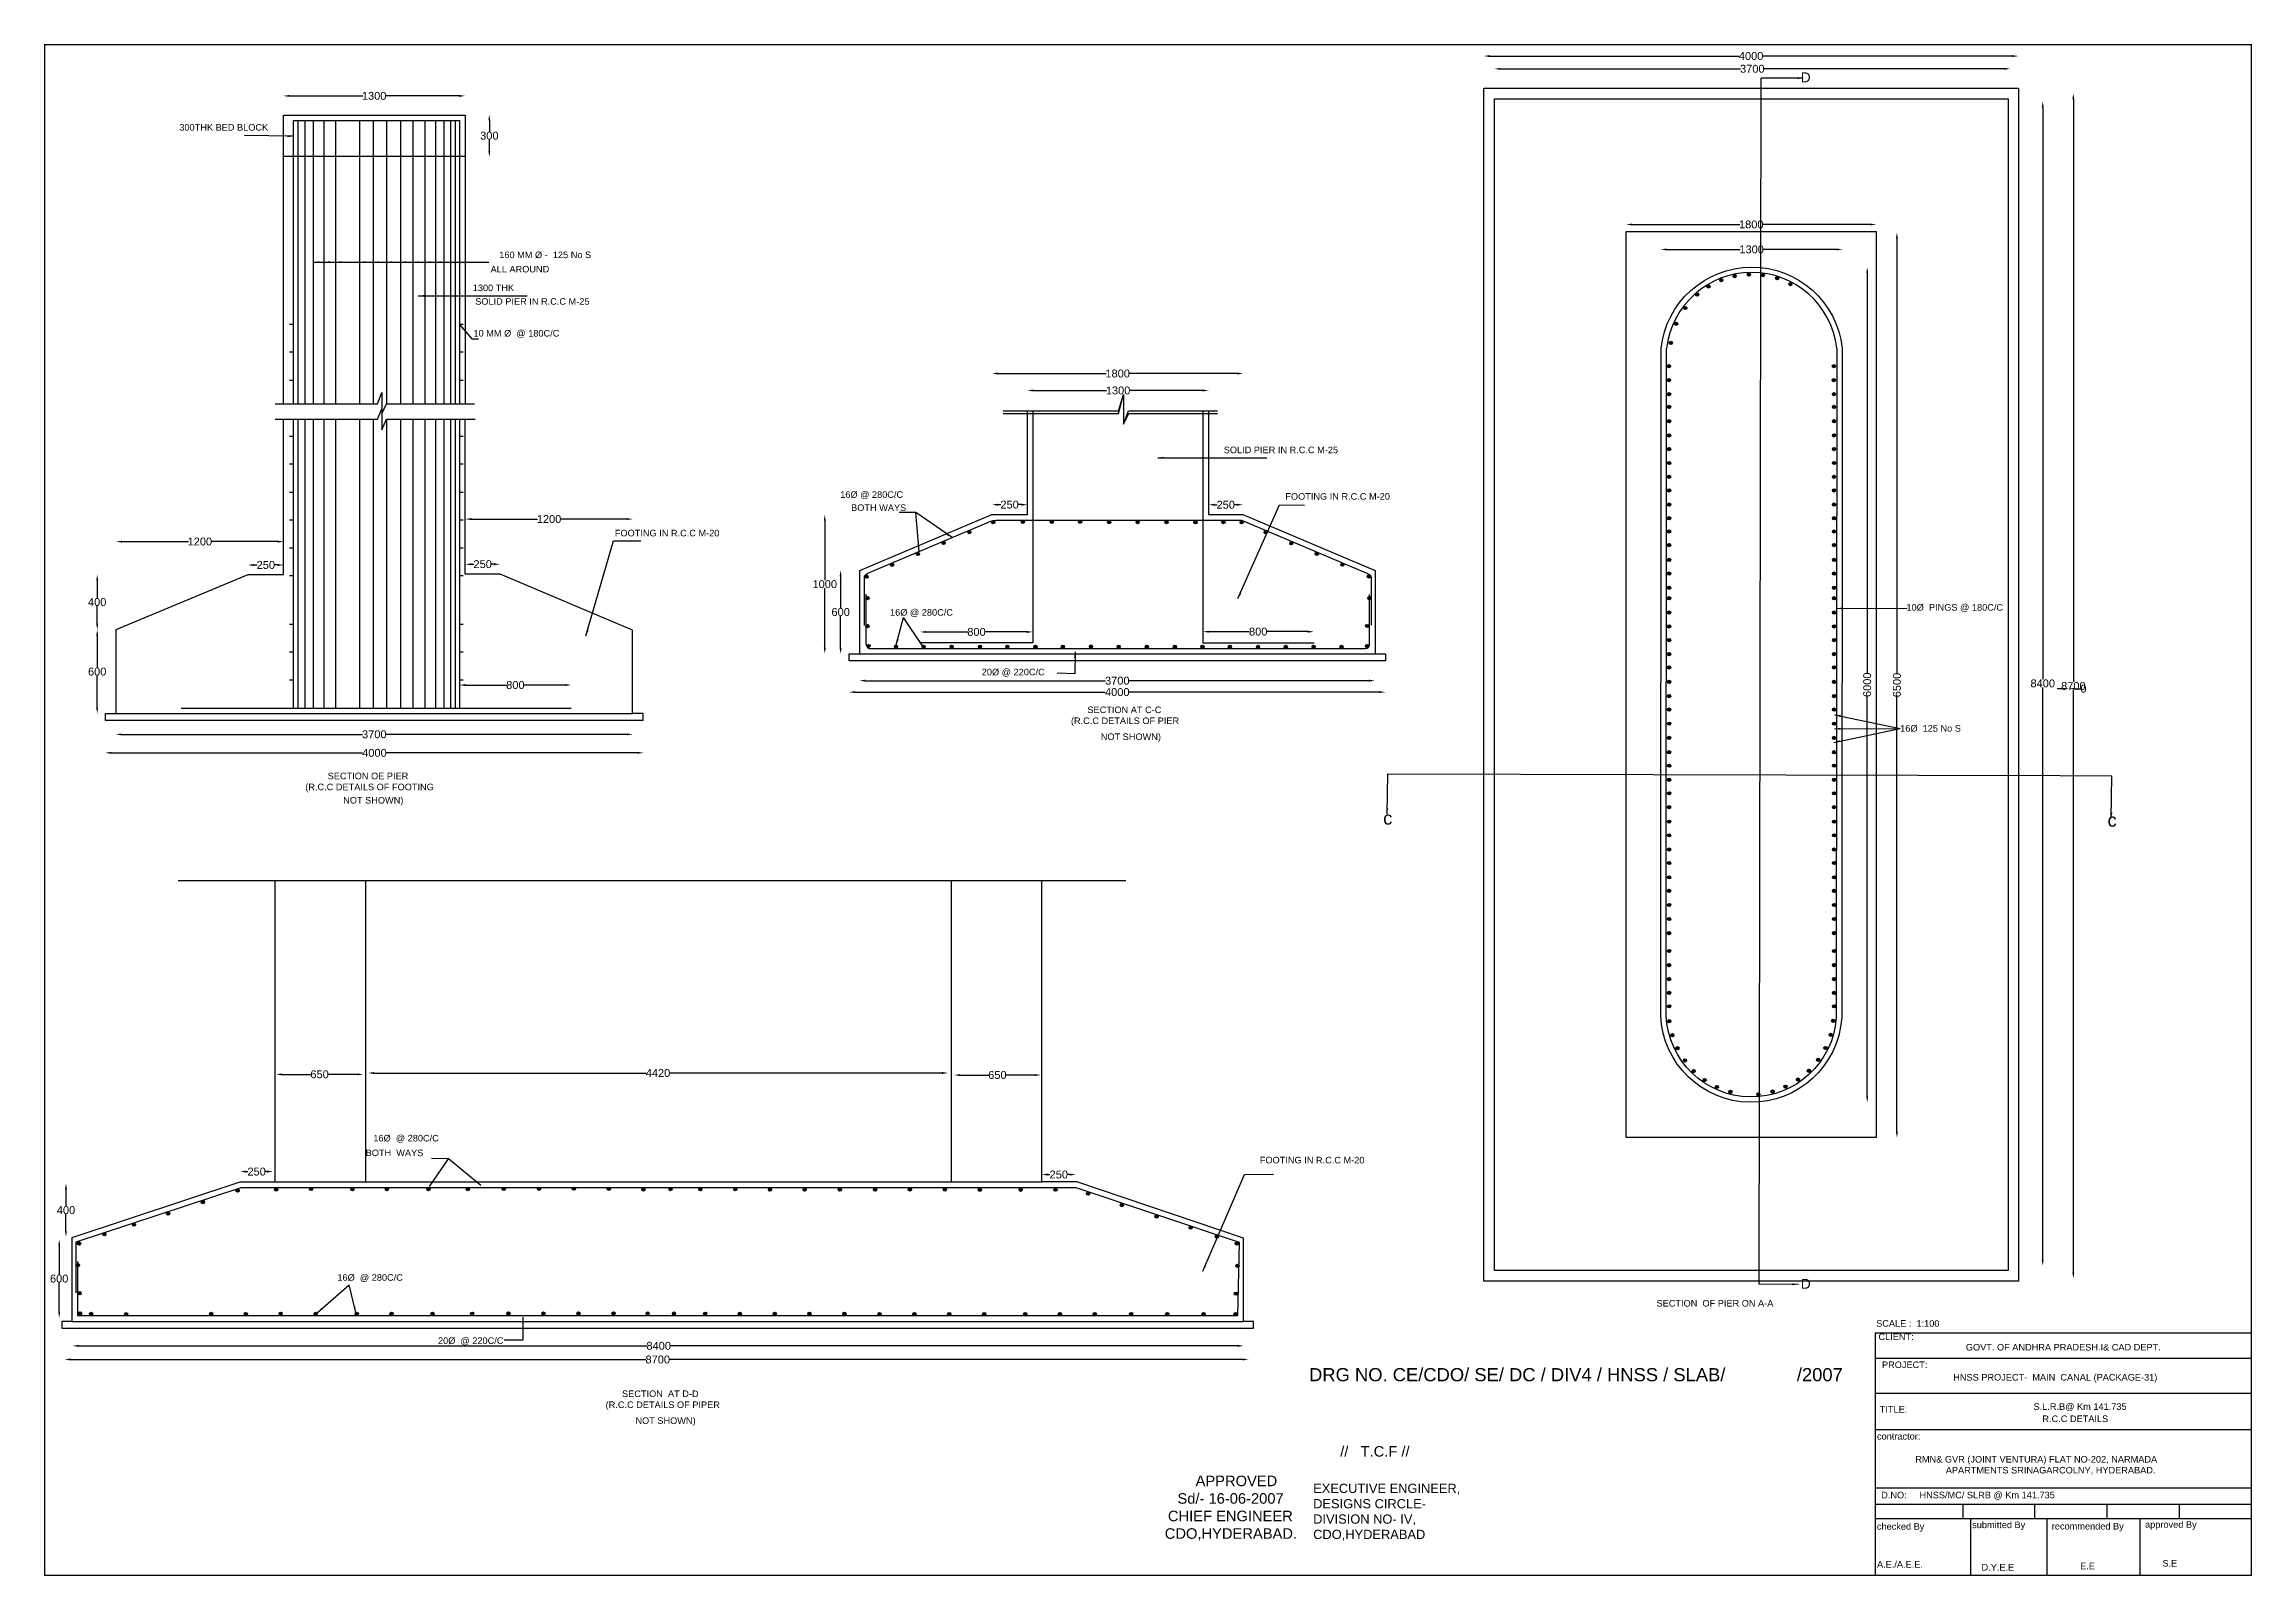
# Model space of a CAD drawing. Header units: inches. Extents: x -24493 to -7702, y 2644 to 14293.
import ezdxf

# ---------------------------------------------------------------- set-up
doc = ezdxf.new("R2010")
doc.units = ezdxf.units.IN
doc.header["$MEASUREMENT"] = 0
doc.styles.get("Standard").update_dxf_attribs({"font": 'arial.ttf'})
doc.dimstyles.new('ST100', dxfattribs={"dimtxt": 60, "dimasz": 45, "dimexe": 0, "dimexo": 10, "dimgap": 0.09, "dimtad": 0, "dimtih": 1, "dimtoh": 1, "dimdec": 0, "dimzin": 0, "dimdsep": 46, "dimtxsty": 'Standard', "dimcen": 0, "dimse1": 1, "dimse2": 1, "dimadec": 0, "dimazin": 0, "dimtfac": 1, "dimtdec": 0, "dimtofl": 0, "dimtmove": 0, "dimatfit": 3, "dimfxl": 50, "dimtolj": 1, "dimtzin": 0, "dimarcsym": 0})

msp = doc.modelspace()

# ---------------------------------------------------------------- texts
for s, height, p in [('D', 75, (-11132.6, 14003.4)), ('  300THK BED BLOCK', 50, (-23503.6, 13635.8)), ('    ALL AROUND', 50, (-21175.5, 12557.2)), ('   160 MM Ø -  125 No S', 50, (-21089.7, 12665.9)), ('    1300 THK', 50, (-21310.7, 12414.9)), ('     SOLID PIER IN R.C.C M-25', 50, (-21311.7, 12311.4)), ('   10 MM Ø  @ 180C/C ', 50, (-21285.9, 12069.5)), (' SOLID PIER IN R.C.C M-25', 50, (-15540.6, 11182.3)), ('  16Ø @ 280C/C ', 50, (-18477.3, 10842.6)), ('        BOTH WAYS', 50, (-18510.7, 10742.7)), ('               FOOTING IN R.C.C M-20', 50, (-15343.8, 10828.4)), (' FOOTING IN R.C.C M-20', 50, (-20172.1, 10549.7)), ('    16Ø @ 280C/C', 50, (-18137.1, 9946.5)), (' 10Ø  PINGS @ 180C/C', 50, (-10347.9, 9984.6)), (' 20Ø @ 220C/C', 50, (-17381, 9493)), (' SECTION AT C-C', 50, (-16577.5, 9205.5)), (' (R.C.C DETAILS OF PIER', 50, (-16702.8, 9122.1)), (' 16Ø  125 No S', 50, (-10396, 9064.6)), ('        NOT SHOWN)', 50, (-16611.7, 9000.8)), (' SECTION OE PIER', 50, (-22355.9, 8702.2)), (' (R.C.C DETAILS OF FOOTING', 50, (-22526.6, 8618.8)), ('NOT SHOWN)', 50, (-22218.7, 8517.9)), ('c', 100, (-14308.5, 8357.2)), ('c', 100, (-8798.9, 8341.8)), (' BOTH  WAYS', 50, (-22067.1, 5835.8)), ('    16Ø  @ 280C/C', 50, (-22067.1, 5947.6)), (' FOOTING IN R.C.C M-20', 50, (-15266.1, 5780.7)), ('    16Ø  @ 280C/C   ', 50, (-22340.4, 4888)), ('D', 75, (-11132.6, 4827.6)), (' SECTION  OF PIER ON A-A', 50, (-12248.9, 4691.9)), ('    SCALE :  1:100', 50, (-10636.7, 4538.5)), (' 20Ø  @ 220C/C', 50, (-21517.1, 4407.5)), ('    CLIENT:', 50, (-10618.8, 4436.8)), ('   GOVT. OF ANDHRA PRADESH.I& CAD DEPT.', 50, (-9935, 4357.7)), (' DRG NO. CE/CDO/ SE/ DC / DIV4 / HNSS / SLAB/              /2007', 100, (-14911.2, 4123.8)), ('   PROJECT:', 50, (-10573, 4224)), (' SECTION  AT D-D', 50, (-20117, 4003.5)), ('    HNSS PROJECT-  MAIN  CANAL (PACKAGE-31)', 50, (-10050.3, 4128.9)), (' (R.C.C DETAILS OF PIPER', 50, (-20242.3, 3920.1)), ('     TITLE:', 50, (-10628.7, 3885.6)), ('    S.L.R.B@ Km 141.735', 50, (-9439.6, 3906.3)), ('R.C.C DETAILS', 50, (-9294.7, 3813.4)), ('        NOT SHOWN)', 50, (-20151.2, 3798.8)), ('     contractor:', 50, (-10649.7, 3680.3)), ('  //   T.C.F //', 80, (-14697.5, 3550.6)), ('   RMN& GVR (JOINT VENTURA) FLAT NO-202, NARMADA', 50, (-10319.3, 3505.4)), ('   APARTMENTS SRINAGARCOLNY, HYDERABAD.', 50, (-10087.7, 3422.5)), ('       D.NO:     HNSS/MC/ SLRB @ Km 141.735', 50, (-10656.4, 3233.3)), ('    checked By', 50, (-10631, 2995)), ('    submitted By', 50, (-9906.3, 3006.6)), ('    recommended By', 50, (-9300.7, 2996.2)), (' approved By', 50, (-8533, 3009.4)), ('    A.E./A.E.E.', 50, (-10630.1, 2706)), ('      D.Y.E.E', 50, (-9874, 2683.9)), ('         E.E', 50, (-9181.9, 2693.7)), ('      S.E', 50, (-8498.4, 2714.3))]:
    msp.add_text(s, height=height).set_placement(p)
at = {"attachment_point": 1}
for s, insert, char_height, width in [('\\pi172.24025;   APPROVED     \\P\\pi127.57449;Sd/- 16-06-2007       \\P\\pi54.83234;CHIEF ENGINEER        \\P\\pi31.01242;CDO,HYDERABAD.', (-16000.7, 3405.7), 80, 1052.748), ('EXECUTIVE ENGINEER,       DESIGNS CIRCLE-       DIVISION NO- IV,\\PCDO,HYDERABAD', (-14841.2, 3344), 70, 1286.498)]:
    msp.add_mtext(s, dxfattribs=dict(at, insert=insert, char_height=char_height, width=width))

# ---------------------------------------------------------------- blocks, each defined once
blk = doc.blocks.new('*D5')
at = {"color": 0, "lineweight": -2, "transparency": 16777216}
for p, q in [((-22628, 13900), (-22069, 13900)), ((-21337, 13900), (-21896, 13900))]:
    blk.add_line(p, q, dxfattribs=at)
at = {"color": 0, "transparency": 16777216}
for points in [[(-22628, 13907), (-22628, 13892), (-22673, 13900)], [(-21337, 13907), (-21337, 13892), (-21292, 13900)]]:
    blk.add_solid(points, dxfattribs=at)
at = {"layer": 'Defpoints', "color": 0, "transparency": 16777216}
for p in [(-21292, 13900), (-22673, 13754), (-21292, 13754)]:
    blk.add_point(p, dxfattribs=at)
at = {"color": 0, "transparency": 16777216, "insert": (-21983, 13900), "char_height": 60, "attachment_point": 5}
blk.add_mtext('\\A1;1300', dxfattribs=at)
blk = doc.blocks.new('*D6')
at = {"color": 0, "lineweight": -2, "transparency": 16777216}
for p, q in [((-21107, 13713), (-21107, 13627)), ((-21107, 13481), (-21107, 13566))]:
    blk.add_line(p, q, dxfattribs=at)
at = {"color": 0, "transparency": 16777216}
for points in [[(-21115, 13713), (-21100, 13713), (-21107, 13758)], [(-21115, 13481), (-21100, 13481), (-21107, 13436)]]:
    blk.add_solid(points, dxfattribs=at)
at = {"layer": 'Defpoints', "color": 0, "transparency": 16777216}
for p in [(-21104, 13758), (-21107, 13436), (-21104, 13436)]:
    blk.add_point(p, dxfattribs=at)
at = {"color": 0, "transparency": 16777216, "insert": (-21107, 13597), "char_height": 60, "attachment_point": 5}
blk.add_mtext('\\A1;300', dxfattribs=at)
blk = doc.blocks.new('*D7')
at = {"color": 0, "lineweight": -2, "transparency": 16777216}
for p, q in [((-23902, 10510), (-23396, 10510)), ((-22717, 10510), (-23222, 10510))]:
    blk.add_line(p, q, dxfattribs=at)
at = {"color": 0, "transparency": 16777216}
for points in [[(-23902, 10517), (-23902, 10502), (-23947, 10510)], [(-22717, 10517), (-22717, 10502), (-22672, 10510)]]:
    blk.add_solid(points, dxfattribs=at)
at = {"layer": 'Defpoints', "color": 0, "transparency": 16777216}
for p in [(-23947, 10510), (-22672, 10510), (-22672, 10510)]:
    blk.add_point(p, dxfattribs=at)
at = {"color": 0, "transparency": 16777216, "insert": (-23309, 10510), "char_height": 60, "attachment_point": 5}
blk.add_mtext('\\A1;1200', dxfattribs=at)
blk = doc.blocks.new('*D8')
at = {"color": 0, "lineweight": -2, "transparency": 16777216}
for p, q in [((-24090, 10215), (-24090, 10081)), ((-24090, 9885), (-24090, 10020))]:
    blk.add_line(p, q, dxfattribs=at)
at = {"color": 0, "transparency": 16777216}
for points in [[(-24097, 10215), (-24082, 10215), (-24090, 10260)], [(-24097, 9885), (-24082, 9885), (-24090, 9840)]]:
    blk.add_solid(points, dxfattribs=at)
at = {"layer": 'Defpoints', "color": 0, "transparency": 16777216}
for p in [(-24091, 10260), (-24091, 9840), (-24090, 9840)]:
    blk.add_point(p, dxfattribs=at)
at = {"color": 0, "transparency": 16777216, "insert": (-24090, 10050), "char_height": 60, "attachment_point": 5}
blk.add_mtext('\\A1;400', dxfattribs=at)
blk = doc.blocks.new('*D9')
at = {"color": 0, "lineweight": -2, "transparency": 16777216}
for p, q in [((-24090, 9795), (-24090, 9552)), ((-24090, 9247), (-24090, 9490))]:
    blk.add_line(p, q, dxfattribs=at)
at = {"color": 0, "transparency": 16777216}
for points in [[(-24097, 9795), (-24082, 9795), (-24090, 9840)], [(-24097, 9247), (-24082, 9247), (-24090, 9202)]]:
    blk.add_solid(points, dxfattribs=at)
at = {"layer": 'Defpoints', "color": 0, "transparency": 16777216}
for p in [(-24090, 9840), (-24090, 9202), (-24090, 9202)]:
    blk.add_point(p, dxfattribs=at)
at = {"color": 0, "transparency": 16777216, "insert": (-24090, 9521), "char_height": 60, "attachment_point": 5}
blk.add_mtext('\\A1;600', dxfattribs=at)
blk = doc.blocks.new('*D10')
at = {"color": 0, "lineweight": -2, "transparency": 16777216}
for p, q in [((-21289, 9419), (-20975, 9419)), ((-20529, 9419), (-20843, 9419))]:
    blk.add_line(p, q, dxfattribs=at)
at = {"color": 0, "transparency": 16777216}
for points in [[(-21289, 9427), (-21289, 9412), (-21334, 9419)], [(-20529, 9427), (-20529, 9412), (-20484, 9419)]]:
    blk.add_solid(points, dxfattribs=at)
at = {"layer": 'Defpoints', "color": 0, "transparency": 16777216}
for p in [(-21334, 9419), (-21334, 9244), (-20484, 9244)]:
    blk.add_point(p, dxfattribs=at)
at = {"color": 0, "transparency": 16777216, "insert": (-20909, 9419), "char_height": 60, "attachment_point": 5}
blk.add_mtext('\\A1;800', dxfattribs=at)
blk = doc.blocks.new('*D11')
at = {"color": 0, "lineweight": -2, "transparency": 16777216}
for p, q in [((-21245, 10338), (-21225, 10338)), ((-21071, 10338), (-21091, 10338))]:
    blk.add_line(p, q, dxfattribs=at)
at = {"color": 0, "transparency": 16777216}
for points in [[(-21245, 10345), (-21245, 10330), (-21290, 10338)], [(-21071, 10345), (-21071, 10330), (-21026, 10338)]]:
    blk.add_solid(points, dxfattribs=at)
at = {"layer": 'Defpoints', "color": 0, "transparency": 16777216}
for p in [(-21290, 10263), (-21026, 10338), (-21026, 10263)]:
    blk.add_point(p, dxfattribs=at)
at = {"color": 0, "transparency": 16777216, "insert": (-21158, 10338), "char_height": 60, "attachment_point": 5}
blk.add_mtext('\\A1;250', dxfattribs=at)
blk = doc.blocks.new('*D12')
at = {"color": 0, "lineweight": -2, "transparency": 16777216}
for p, q in [((-21245, 10681), (-20740, 10681)), ((-20061, 10681), (-20566, 10681))]:
    blk.add_line(p, q, dxfattribs=at)
at = {"color": 0, "transparency": 16777216}
for points in [[(-21245, 10689), (-21245, 10674), (-21290, 10681)], [(-20061, 10689), (-20061, 10674), (-20016, 10681)]]:
    blk.add_solid(points, dxfattribs=at)
at = {"layer": 'Defpoints', "color": 0, "transparency": 16777216}
for p in [(-21290, 10683), (-20016, 10683), (-20016, 10681)]:
    blk.add_point(p, dxfattribs=at)
at = {"color": 0, "transparency": 16777216, "insert": (-20653, 10681), "char_height": 60, "attachment_point": 5}
blk.add_mtext('\\A1;1200', dxfattribs=at)
blk = doc.blocks.new('*D13')
at = {"color": 0, "lineweight": -2, "transparency": 16777216}
for p, q in [((-22898, 10332), (-22874, 10332)), ((-22717, 10332), (-22740, 10332))]:
    blk.add_line(p, q, dxfattribs=at)
at = {"color": 0, "transparency": 16777216}
for points in [[(-22898, 10339), (-22898, 10324), (-22943, 10332)], [(-22717, 10339), (-22717, 10324), (-22672, 10332)]]:
    blk.add_solid(points, dxfattribs=at)
at = {"layer": 'Defpoints', "color": 0, "transparency": 16777216}
for p in [(-22943, 10260), (-22672, 10332), (-22672, 10260)]:
    blk.add_point(p, dxfattribs=at)
at = {"color": 0, "transparency": 16777216, "insert": (-22807, 10332), "char_height": 60, "attachment_point": 5}
blk.add_mtext('\\A1;250', dxfattribs=at)
blk = doc.blocks.new('*D14')
at = {"color": 0, "lineweight": -2, "transparency": 16777216}
for p, q in [((-23903, 9044), (-22072, 9044)), ((-20061, 9044), (-21893, 9044))]:
    blk.add_line(p, q, dxfattribs=at)
at = {"color": 0, "transparency": 16777216}
for points in [[(-23903, 9051), (-23903, 9036), (-23948, 9044)], [(-20061, 9051), (-20061, 9036), (-20016, 9044)]]:
    blk.add_solid(points, dxfattribs=at)
at = {"layer": 'Defpoints', "color": 0, "transparency": 16777216}
for p in [(-23948, 9041), (-20016, 9044), (-20016, 9041)]:
    blk.add_point(p, dxfattribs=at)
at = {"color": 0, "transparency": 16777216, "insert": (-21982, 9044), "char_height": 60, "attachment_point": 5}
blk.add_mtext('\\A1;3700', dxfattribs=at)
blk = doc.blocks.new('*D15')
at = {"color": 0, "lineweight": -2, "transparency": 16777216}
for p, q in [((-23983, 8903), (-22072, 8903)), ((-19980, 8903), (-21891, 8903))]:
    blk.add_line(p, q, dxfattribs=at)
at = {"color": 0, "transparency": 16777216}
for points in [[(-23983, 8911), (-23983, 8896), (-24028, 8903)], [(-19980, 8911), (-19980, 8896), (-19935, 8903)]]:
    blk.add_solid(points, dxfattribs=at)
at = {"layer": 'Defpoints', "color": 0, "transparency": 16777216}
for p in [(-24028, 8905), (-19935, 8905), (-19935, 8903)]:
    blk.add_point(p, dxfattribs=at)
at = {"color": 0, "transparency": 16777216, "insert": (-21981, 8903), "char_height": 60, "attachment_point": 5}
blk.add_mtext('\\A1;4000', dxfattribs=at)
blk = doc.blocks.new('*D16')
at = {"color": 0, "lineweight": -2, "transparency": 16777216}
for p, q in [((-18435, 10247), (-18435, 10004)), ((-18435, 9701), (-18435, 9943))]:
    blk.add_line(p, q, dxfattribs=at)
at = {"color": 0, "transparency": 16777216}
for points in [[(-18443, 10247), (-18428, 10247), (-18435, 10292)], [(-18443, 9701), (-18428, 9701), (-18435, 9656)]]:
    blk.add_solid(points, dxfattribs=at)
at = {"layer": 'Defpoints', "color": 0, "transparency": 16777216}
for p in [(-18435, 10292), (-18371, 10292), (-18371, 9656)]:
    blk.add_point(p, dxfattribs=at)
at = {"color": 0, "transparency": 16777216, "insert": (-18435, 9974), "char_height": 60, "attachment_point": 5}
blk.add_mtext('\\A1;600', dxfattribs=at)
blk = doc.blocks.new('*D17')
at = {"color": 0, "lineweight": -2, "transparency": 16777216}
for p, q in [((-18556, 10670), (-18556, 10217)), ((-18556, 9702), (-18556, 10155))]:
    blk.add_line(p, q, dxfattribs=at)
at = {"color": 0, "transparency": 16777216}
for points in [[(-18563, 10670), (-18548, 10670), (-18556, 10715)], [(-18563, 9702), (-18548, 9702), (-18556, 9657)]]:
    blk.add_solid(points, dxfattribs=at)
at = {"layer": 'Defpoints', "color": 0, "transparency": 16777216}
for p in [(-18558, 10715), (-18556, 10715), (-18558, 9657)]:
    blk.add_point(p, dxfattribs=at)
at = {"color": 0, "transparency": 16777216, "insert": (-18556, 10186), "char_height": 60, "attachment_point": 5}
blk.add_mtext('\\A1;1000', dxfattribs=at)
blk = doc.blocks.new('*D18')
at = {"color": 0, "lineweight": -2, "transparency": 16777216}
for p, q in [((-17785, 9823), (-17468, 9823)), ((-17019, 9823), (-17336, 9823))]:
    blk.add_line(p, q, dxfattribs=at)
at = {"color": 0, "transparency": 16777216}
for points in [[(-17785, 9830), (-17785, 9815), (-17830, 9823)], [(-17019, 9830), (-17019, 9815), (-16974, 9823)]]:
    blk.add_solid(points, dxfattribs=at)
at = {"layer": 'Defpoints', "color": 0, "transparency": 16777216}
for p in [(-17830, 9823), (-17830, 9740), (-16974, 9740)]:
    blk.add_point(p, dxfattribs=at)
at = {"color": 0, "transparency": 16777216, "insert": (-17402, 9823), "char_height": 60, "attachment_point": 5}
blk.add_mtext('\\A1;800', dxfattribs=at)
blk = doc.blocks.new('*D19')
at = {"color": 0, "lineweight": -2, "transparency": 16777216}
for p, q in [((-15591, 10790), (-15572, 10790)), ((-15420, 10790), (-15439, 10790))]:
    blk.add_line(p, q, dxfattribs=at)
at = {"color": 0, "transparency": 16777216}
for points in [[(-15591, 10798), (-15591, 10783), (-15636, 10790)], [(-15420, 10798), (-15420, 10783), (-15375, 10790)]]:
    blk.add_solid(points, dxfattribs=at)
at = {"layer": 'Defpoints', "color": 0, "transparency": 16777216}
for p in [(-15375, 10790), (-15636, 10716), (-15375, 10716)]:
    blk.add_point(p, dxfattribs=at)
at = {"color": 0, "transparency": 16777216, "insert": (-15506, 10790), "char_height": 60, "attachment_point": 5}
blk.add_mtext('\\A1;250', dxfattribs=at)
blk = doc.blocks.new('*D20')
at = {"color": 0, "lineweight": -2, "transparency": 16777216}
for p, q in [((-17239, 10791), (-17216, 10791)), ((-17060, 10791), (-17083, 10791))]:
    blk.add_line(p, q, dxfattribs=at)
at = {"color": 0, "transparency": 16777216}
for points in [[(-17239, 10798), (-17239, 10783), (-17284, 10791)], [(-17060, 10798), (-17060, 10783), (-17015, 10791)]]:
    blk.add_solid(points, dxfattribs=at)
at = {"layer": 'Defpoints', "color": 0, "transparency": 16777216}
for p in [(-17284, 10791), (-17284, 10715), (-17015, 10715)]:
    blk.add_point(p, dxfattribs=at)
at = {"color": 0, "transparency": 16777216, "insert": (-17150, 10791), "char_height": 60, "attachment_point": 5}
blk.add_mtext('\\A1;250', dxfattribs=at)
blk = doc.blocks.new('*D21')
at = {"color": 0, "lineweight": -2, "transparency": 16777216}
for p, q in [((-16970, 11659), (-16412, 11659)), ((-15681, 11659), (-16239, 11659))]:
    blk.add_line(p, q, dxfattribs=at)
at = {"color": 0, "transparency": 16777216}
for points in [[(-16970, 11667), (-16970, 11652), (-17015, 11659)], [(-15681, 11667), (-15681, 11652), (-15636, 11659)]]:
    blk.add_solid(points, dxfattribs=at)
at = {"layer": 'Defpoints', "color": 0, "transparency": 16777216}
for p in [(-15636, 11659), (-17015, 11503), (-15636, 11504)]:
    blk.add_point(p, dxfattribs=at)
at = {"color": 0, "transparency": 16777216, "insert": (-16325, 11659), "char_height": 60, "attachment_point": 5}
blk.add_mtext('\\A1;1300', dxfattribs=at)
blk = doc.blocks.new('*D22')
at = {"color": 0, "lineweight": -2, "transparency": 16777216}
for p, q in [((-17237, 11788), (-16415, 11788)), ((-15419, 11788), (-16241, 11788))]:
    blk.add_line(p, q, dxfattribs=at)
at = {"color": 0, "transparency": 16777216}
for points in [[(-17237, 11796), (-17237, 11781), (-17282, 11788)], [(-15419, 11796), (-15419, 11781), (-15374, 11788)]]:
    blk.add_solid(points, dxfattribs=at)
at = {"layer": 'Defpoints', "color": 0, "transparency": 16777216}
for p in [(-17282, 11790), (-15374, 11790), (-15374, 11788)]:
    blk.add_point(p, dxfattribs=at)
at = {"color": 0, "transparency": 16777216, "insert": (-16328, 11788), "char_height": 60, "attachment_point": 5}
blk.add_mtext('\\A1;1800', dxfattribs=at)
blk = doc.blocks.new('*D23')
at = {"color": 0, "lineweight": -2, "transparency": 16777216}
for p, q in [((-18247, 9452), (-16421, 9452)), ((-14416, 9452), (-16242, 9452))]:
    blk.add_line(p, q, dxfattribs=at)
at = {"color": 0, "transparency": 16777216}
for points in [[(-18247, 9460), (-18247, 9445), (-18292, 9452)], [(-14416, 9460), (-14416, 9445), (-14371, 9452)]]:
    blk.add_solid(points, dxfattribs=at)
at = {"layer": 'Defpoints', "color": 0, "transparency": 16777216}
for p in [(-18292, 9451), (-14371, 9452), (-14371, 9451)]:
    blk.add_point(p, dxfattribs=at)
at = {"color": 0, "transparency": 16777216, "insert": (-16331, 9452), "char_height": 60, "attachment_point": 5}
blk.add_mtext('\\A1;3700', dxfattribs=at)
blk = doc.blocks.new('*D24')
at = {"color": 0, "lineweight": -2, "transparency": 16777216}
for p, q in [((-18326, 9365), (-16422, 9365)), ((-14337, 9365), (-16241, 9365))]:
    blk.add_line(p, q, dxfattribs=at)
at = {"color": 0, "transparency": 16777216}
for points in [[(-18326, 9373), (-18326, 9358), (-18371, 9365)], [(-14337, 9373), (-14337, 9358), (-14292, 9365)]]:
    blk.add_solid(points, dxfattribs=at)
at = {"layer": 'Defpoints', "color": 0, "transparency": 16777216}
for p in [(-18371, 9361), (-14292, 9365), (-14292, 9361)]:
    blk.add_point(p, dxfattribs=at)
at = {"color": 0, "transparency": 16777216, "insert": (-16331, 9365), "char_height": 60, "attachment_point": 5}
blk.add_mtext('\\A1;4000', dxfattribs=at)
blk = doc.blocks.new('*D25')
at = {"color": 0, "lineweight": -2, "transparency": 16777216}
for p, q in [((-15635, 9825), (-15325, 9825)), ((-14882, 9825), (-15192, 9825))]:
    blk.add_line(p, q, dxfattribs=at)
at = {"color": 0, "transparency": 16777216}
for points in [[(-15635, 9832), (-15635, 9817), (-15680, 9825)], [(-14882, 9832), (-14882, 9817), (-14837, 9825)]]:
    blk.add_solid(points, dxfattribs=at)
at = {"layer": 'Defpoints', "color": 0, "transparency": 16777216}
for p in [(-15680, 9824), (-14837, 9825), (-14837, 9824)]:
    blk.add_point(p, dxfattribs=at)
at = {"color": 0, "transparency": 16777216, "insert": (-15259, 9825), "char_height": 60, "attachment_point": 5}
blk.add_mtext('\\A1;800', dxfattribs=at)
blk = doc.blocks.new('*D26')
at = {"color": 0, "lineweight": -2, "transparency": 16777216}
for p, q in [((-12415, 12922), (-11596, 12922)), ((-10603, 12922), (-11422, 12922))]:
    blk.add_line(p, q, dxfattribs=at)
at = {"color": 0, "transparency": 16777216}
for points in [[(-12415, 12929), (-12415, 12914), (-12460, 12922)], [(-10603, 12929), (-10603, 12914), (-10558, 12922)]]:
    blk.add_solid(points, dxfattribs=at)
at = {"layer": 'Defpoints', "color": 0, "transparency": 16777216}
for p in [(-12460, 12869), (-10558, 12922), (-10558, 12869)]:
    blk.add_point(p, dxfattribs=at)
at = {"color": 0, "transparency": 16777216, "insert": (-11509, 12922), "char_height": 60, "attachment_point": 5}
blk.add_mtext('\\A1;1800', dxfattribs=at)
blk = doc.blocks.new('*D27')
at = {"color": 0, "lineweight": -2, "transparency": 16777216}
for p, q in [((-12152, 12732), (-11593, 12732)), ((-10860, 12732), (-11420, 12732))]:
    blk.add_line(p, q, dxfattribs=at)
at = {"color": 0, "transparency": 16777216}
for points in [[(-12152, 12739), (-12152, 12724), (-12197, 12732)], [(-10860, 12739), (-10860, 12724), (-10815, 12732)]]:
    blk.add_solid(points, dxfattribs=at)
at = {"layer": 'Defpoints', "color": 0, "transparency": 16777216}
for p in [(-12197, 12655), (-10815, 12732), (-10815, 12655)]:
    blk.add_point(p, dxfattribs=at)
at = {"color": 0, "transparency": 16777216, "insert": (-11506, 12732), "char_height": 60, "attachment_point": 5}
blk.add_mtext('\\A1;1300', dxfattribs=at)
blk = doc.blocks.new('*D28')
at = {"color": 0, "lineweight": -2, "transparency": 16777216}
for p, q in [((-10627, 12552), (-10627, 9511)), ((-10627, 6290), (-10627, 9331))]:
    blk.add_line(p, q, dxfattribs=at)
at = {"color": 0, "transparency": 16777216}
for points in [[(-10635, 12552), (-10620, 12552), (-10627, 12597)], [(-10635, 6290), (-10620, 6290), (-10627, 6245)]]:
    blk.add_solid(points, dxfattribs=at)
at = {"layer": 'Defpoints', "color": 0, "transparency": 16777216}
for p in [(-10699, 12597), (-10699, 6245), (-10627, 6245)]:
    blk.add_point(p, dxfattribs=at)
at = {"color": 0, "transparency": 16777216, "insert": (-10627, 9421), "char_height": 60, "attachment_point": 5, "rotation": 90}
blk.add_mtext('\\A1;6000', dxfattribs=at)
blk = doc.blocks.new('*D29')
at = {"color": 0, "lineweight": -2, "transparency": 16777216}
for p, q in [((-10401, 12816), (-10401, 9508)), ((-10401, 6021), (-10401, 9329))]:
    blk.add_line(p, q, dxfattribs=at)
at = {"color": 0, "transparency": 16777216}
for points in [[(-10409, 12816), (-10394, 12816), (-10401, 12861)], [(-10409, 6021), (-10394, 6021), (-10401, 5976)]]:
    blk.add_solid(points, dxfattribs=at)
at = {"layer": 'Defpoints', "color": 0, "transparency": 16777216}
for p in [(-10400, 12861), (-10401, 5976), (-10400, 5976)]:
    blk.add_point(p, dxfattribs=at)
at = {"color": 0, "transparency": 16777216, "insert": (-10401, 9419), "char_height": 60, "attachment_point": 5, "rotation": 90}
blk.add_mtext('\\A1;6500', dxfattribs=at)
blk = doc.blocks.new('*D30')
at = {"color": 0, "lineweight": -2, "transparency": 16777216}
for p, q in [((-13497, 14203), (-11601, 14203)), ((-9523, 14203), (-11419, 14203))]:
    blk.add_line(p, q, dxfattribs=at)
at = {"color": 0, "transparency": 16777216}
for points in [[(-13497, 14210), (-13497, 14195), (-13542, 14203)], [(-9523, 14210), (-9523, 14195), (-9478, 14203)]]:
    blk.add_solid(points, dxfattribs=at)
at = {"layer": 'Defpoints', "color": 0, "transparency": 16777216}
for p in [(-9478, 14203), (-13542, 13959), (-9478, 13959)]:
    blk.add_point(p, dxfattribs=at)
at = {"color": 0, "transparency": 16777216, "insert": (-11510, 14203), "char_height": 60, "attachment_point": 5}
blk.add_mtext('\\A1;4000', dxfattribs=at)
blk = doc.blocks.new('*D31')
at = {"color": 0, "lineweight": -2, "transparency": 16777216}
for p, q in [((-13417, 14106), (-11590, 14106)), ((-9584, 14106), (-11411, 14106))]:
    blk.add_line(p, q, dxfattribs=at)
at = {"color": 0, "transparency": 16777216}
for points in [[(-13417, 14113), (-13417, 14098), (-13462, 14106)], [(-9584, 14113), (-9584, 14098), (-9539, 14106)]]:
    blk.add_solid(points, dxfattribs=at)
at = {"layer": 'Defpoints', "color": 0, "transparency": 16777216}
for p in [(-13462, 14106), (-13462, 13959), (-9539, 13959)]:
    blk.add_point(p, dxfattribs=at)
at = {"color": 0, "transparency": 16777216, "insert": (-11501, 14106), "char_height": 60, "attachment_point": 5}
blk.add_mtext('\\A1;3700', dxfattribs=at)
blk = doc.blocks.new('*D32')
at = {"color": 0, "lineweight": -2, "transparency": 16777216}
for p, q in [((-24232, 4393), (-19909, 4393)), ((-15416, 4393), (-19730, 4393))]:
    blk.add_line(p, q, dxfattribs=at)
at = {"color": 0, "transparency": 16777216}
for points in [[(-24232, 4400), (-24232, 4385), (-24277, 4393)], [(-15416, 4400), (-15416, 4385), (-15371, 4393)]]:
    blk.add_solid(points, dxfattribs=at)
at = {"layer": 'Defpoints', "color": 0, "transparency": 16777216}
for p in [(-24277, 4386), (-15371, 4393), (-15371, 4386)]:
    blk.add_point(p, dxfattribs=at)
at = {"color": 0, "transparency": 16777216, "insert": (-19819, 4393), "char_height": 60, "attachment_point": 5}
blk.add_mtext('\\A1;8400', dxfattribs=at)
blk = doc.blocks.new('*D33')
at = {"color": 0, "lineweight": -2, "transparency": 16777216}
for p, q in [((-24292, 4289), (-19916, 4289)), ((-15378, 4289), (-19736, 4289))]:
    blk.add_line(p, q, dxfattribs=at)
at = {"color": 0, "transparency": 16777216}
for points in [[(-24292, 4297), (-24292, 4282), (-24337, 4289)], [(-15378, 4297), (-15378, 4282), (-15333, 4289)]]:
    blk.add_solid(points, dxfattribs=at)
at = {"layer": 'Defpoints', "color": 0, "transparency": 16777216}
for p in [(-24337, 4281), (-15333, 4289), (-15333, 4281)]:
    blk.add_point(p, dxfattribs=at)
at = {"color": 0, "transparency": 16777216, "insert": (-19826, 4289), "char_height": 60, "attachment_point": 5}
blk.add_mtext('\\A1;8700', dxfattribs=at)
blk = doc.blocks.new('*D34')
at = {"color": 0, "lineweight": -2, "transparency": 16777216}
for p, q in [((-22684, 6458), (-22464, 6458)), ((-22111, 6458), (-22331, 6458))]:
    blk.add_line(p, q, dxfattribs=at)
at = {"color": 0, "transparency": 16777216}
for points in [[(-22684, 6465), (-22684, 6450), (-22729, 6458)], [(-22111, 6465), (-22111, 6450), (-22066, 6458)]]:
    blk.add_solid(points, dxfattribs=at)
at = {"layer": 'Defpoints', "color": 0, "transparency": 16777216}
for p in [(-22729, 6487), (-22066, 6487), (-22066, 6458)]:
    blk.add_point(p, dxfattribs=at)
at = {"color": 0, "transparency": 16777216, "insert": (-22398, 6458), "char_height": 60, "attachment_point": 5}
blk.add_mtext('\\A1;650', dxfattribs=at)
blk = doc.blocks.new('*D35')
at = {"color": 0, "lineweight": -2, "transparency": 16777216}
for p, q in [((-21985, 6468), (-19915, 6468)), ((-17663, 6468), (-19734, 6468))]:
    blk.add_line(p, q, dxfattribs=at)
at = {"color": 0, "transparency": 16777216}
for points in [[(-21985, 6476), (-21985, 6461), (-22030, 6468)], [(-17663, 6476), (-17663, 6461), (-17618, 6468)]]:
    blk.add_solid(points, dxfattribs=at)
at = {"layer": 'Defpoints', "color": 0, "transparency": 16777216}
for p in [(-22030, 6487), (-17618, 6487), (-17618, 6468)]:
    blk.add_point(p, dxfattribs=at)
at = {"color": 0, "transparency": 16777216, "insert": (-19824, 6468), "char_height": 60, "attachment_point": 5}
blk.add_mtext('\\A1;4420', dxfattribs=at)
blk = doc.blocks.new('*D36')
at = {"color": 0, "lineweight": -2, "transparency": 16777216}
for p, q in [((-17527, 6453), (-17309, 6453)), ((-16958, 6453), (-17176, 6453))]:
    blk.add_line(p, q, dxfattribs=at)
at = {"color": 0, "transparency": 16777216}
for points in [[(-17527, 6460), (-17527, 6445), (-17572, 6453)], [(-16958, 6460), (-16958, 6445), (-16913, 6453)]]:
    blk.add_solid(points, dxfattribs=at)
at = {"layer": 'Defpoints', "color": 0, "transparency": 16777216}
for p in [(-17572, 6487), (-16913, 6487), (-16913, 6453)]:
    blk.add_point(p, dxfattribs=at)
at = {"color": 0, "transparency": 16777216, "insert": (-17243, 6453), "char_height": 60, "attachment_point": 5}
blk.add_mtext('\\A1;650', dxfattribs=at)
blk = doc.blocks.new('*D37')
at = {"color": 0, "lineweight": -2, "transparency": 16777216}
for p, q in [((-24379, 5157), (-24379, 4935)), ((-24379, 4651), (-24379, 4873))]:
    blk.add_line(p, q, dxfattribs=at)
at = {"color": 0, "transparency": 16777216}
for points in [[(-24386, 5157), (-24371, 5157), (-24379, 5202)], [(-24386, 4651), (-24371, 4651), (-24379, 4606)]]:
    blk.add_solid(points, dxfattribs=at)
at = {"layer": 'Defpoints', "color": 0, "transparency": 16777216}
for p in [(-24409, 5202), (-24379, 5202), (-24409, 4606)]:
    blk.add_point(p, dxfattribs=at)
at = {"color": 0, "transparency": 16777216, "insert": (-24379, 4904), "char_height": 60, "attachment_point": 5}
blk.add_mtext('\\A1;600 ', dxfattribs=at)
blk = doc.blocks.new('*D38')
at = {"color": 0, "lineweight": -2, "transparency": 16777216}
for p, q in [((-24327, 5584), (-24327, 5456)), ((-24327, 5267), (-24327, 5395))]:
    blk.add_line(p, q, dxfattribs=at)
at = {"color": 0, "transparency": 16777216}
for points in [[(-24335, 5584), (-24320, 5584), (-24327, 5629)], [(-24335, 5267), (-24320, 5267), (-24327, 5222)]]:
    blk.add_solid(points, dxfattribs=at)
at = {"layer": 'Defpoints', "color": 0, "transparency": 16777216}
for p in [(-24412, 5629), (-24327, 5629), (-24412, 5222)]:
    blk.add_point(p, dxfattribs=at)
at = {"color": 0, "transparency": 16777216, "insert": (-24327, 5425), "char_height": 60, "attachment_point": 5}
blk.add_mtext('\\A1;400', dxfattribs=at)
blk = doc.blocks.new('*D39')
at = {"color": 0, "lineweight": -2, "transparency": 16777216}
for p, q in [((-22957, 5718), (-22944, 5718)), ((-22797, 5718), (-22810, 5718))]:
    blk.add_line(p, q, dxfattribs=at)
at = {"color": 0, "transparency": 16777216}
for points in [[(-22957, 5726), (-22957, 5711), (-23002, 5718)], [(-22797, 5726), (-22797, 5711), (-22752, 5718)]]:
    blk.add_solid(points, dxfattribs=at)
at = {"layer": 'Defpoints', "color": 0, "transparency": 16777216}
for p in [(-23002, 5715), (-22752, 5718), (-22752, 5715)]:
    blk.add_point(p, dxfattribs=at)
at = {"color": 0, "transparency": 16777216, "insert": (-22877, 5718), "char_height": 60, "attachment_point": 5}
blk.add_mtext('\\A1;250', dxfattribs=at)
blk = doc.blocks.new('*D40')
at = {"color": 0, "lineweight": -2, "transparency": 16777216}
for p, q in [((-9059, 13874), (-9059, 9443)), ((-9059, 4950), (-9059, 9381))]:
    blk.add_line(p, q, dxfattribs=at)
at = {"color": 0, "transparency": 16777216}
for points in [[(-9067, 13874), (-9052, 13874), (-9059, 13919)], [(-9067, 4950), (-9052, 4950), (-9059, 4905)]]:
    blk.add_solid(points, dxfattribs=at)
at = {"layer": 'Defpoints', "color": 0, "transparency": 16777216}
for p in [(-9122, 13919), (-9059, 13919), (-9131, 4905)]:
    blk.add_point(p, dxfattribs=at)
at = {"color": 0, "transparency": 16777216, "insert": (-9059, 9412), "char_height": 60, "attachment_point": 5}
blk.add_mtext('\\A1;8700', dxfattribs=at)
blk = doc.blocks.new('*D41')
at = {"color": 0, "lineweight": -2, "transparency": 16777216}
for p, q in [((-9292, 13813), (-9292, 9461)), ((-9292, 5048), (-9292, 9400))]:
    blk.add_line(p, q, dxfattribs=at)
at = {"color": 0, "transparency": 16777216}
for points in [[(-9300, 13813), (-9285, 13813), (-9292, 13858)], [(-9300, 5048), (-9285, 5048), (-9292, 5003)]]:
    blk.add_solid(points, dxfattribs=at)
at = {"layer": 'Defpoints', "color": 0, "transparency": 16777216}
for p in [(-9205, 13858), (-9292, 5003), (-9216, 5003)]:
    blk.add_point(p, dxfattribs=at)
at = {"color": 0, "transparency": 16777216, "insert": (-9292, 9431), "char_height": 60, "attachment_point": 5}
blk.add_mtext('\\A1;8400', dxfattribs=at)
blk = doc.blocks.new('*D42')
at = {"color": 0, "lineweight": -2, "transparency": 16777216}
for p, q in [((-9137, 9391), (-9182, 9391)), ((-9047, 9391), (-9002, 9391))]:
    blk.add_line(p, q, dxfattribs=at)
at = {"color": 0, "transparency": 16777216}
for points in [[(-9137, 9398), (-9137, 9383), (-9092, 9391)], [(-9047, 9398), (-9047, 9383), (-9092, 9391)]]:
    blk.add_solid(points, dxfattribs=at)
at = {"layer": 'Defpoints', "color": 0, "transparency": 16777216}
blk.add_point((-9092, 9391), dxfattribs=at)
blk.add_point((-9092, 9391), dxfattribs=at)
blk.add_point((-9092, 9391), dxfattribs=at)
at = {"color": 0, "transparency": 16777216, "insert": (-8982, 9391), "char_height": 60, "attachment_point": 5}
blk.add_mtext('\\A1;0', dxfattribs=at)
blk = doc.blocks.new('*D43')
at = {"color": 0, "lineweight": -2, "transparency": 16777216}
for p, q in [((-16859, 5696), (-16843, 5696)), ((-16692, 5696), (-16709, 5696))]:
    blk.add_line(p, q, dxfattribs=at)
at = {"color": 0, "transparency": 16777216}
for points in [[(-16859, 5703), (-16859, 5688), (-16904, 5696)], [(-16692, 5703), (-16692, 5688), (-16647, 5696)]]:
    blk.add_solid(points, dxfattribs=at)
at = {"layer": 'Defpoints', "color": 0, "transparency": 16777216}
for p in [(-16904, 5711), (-16647, 5718), (-16647, 5696)]:
    blk.add_point(p, dxfattribs=at)
at = {"color": 0, "transparency": 16777216, "insert": (-16776, 5696), "char_height": 60, "attachment_point": 5}
blk.add_mtext('\\A1;250', dxfattribs=at)

# ---------------------------------------------------------------- dimensions: what is measured, and where the dimension line sits
for base, p1, p2, text, picture, middle in [((-9477.6, 14202.6), (-13541.9, 13958.8), (-9477.6, 13958.8), '4000', '*D30', (-11509.7, 14202.6)), ((-13462.2, 14106), (-9539.3, 13958.8), (-13462.2, 13958.8), '3700', '*D31', (-11500.7, 14106)), ((-10558.2, 12921.6), (-12459.5, 12868.7), (-10558.2, 12868.7), '1800', '*D26', (-11508.8, 12921.6)), ((-10815.2, 12731.9), (-12197.3, 12654.9), (-10815.2, 12654.9), '1300', '*D27', (-11506.3, 12731.9)), ((-15373.7, 11788.4), (-17282.2, 11789.7), (-15373.7, 11789.7), '1800', '*D22', (-16328, 11788.4)), ((-15636, 11659.3), (-17014.9, 11503.3), (-15636, 11504), '1300', '*D21', (-16325.4, 11659.3)), ((-17284.4, 10791), (-17014.9, 10715), (-17284.4, 10715), '250', '*D20', (-17149.6, 10791)), ((-15375.4, 10790), (-15636, 10715.8), (-15375.4, 10715.8), '250', '*D19', (-15505.7, 10790)), ((-20015.9, 10681.5), (-21290, 10682.8), (-20015.9, 10682.8), '1200', '*D12', (-20652.9, 10681.5)), ((-22671.5, 10509.5), (-23947, 10510.4), (-22671.5, 10510.4), '1200', '*D7', (-23309.3, 10509.5)), ((-22671.5, 10331.7), (-22942.7, 10260.2), (-22671.5, 10260.2), '250', '*D13', (-22807.1, 10331.7)), ((-21025.6, 10337.8), (-21290, 10263), (-21025.6, 10263), '250', '*D11', (-21157.8, 10337.8)), ((-17829.9, 9822.7), (-16974, 9739.9), (-17829.9, 9739.9), '800', '*D18', (-17402, 9822.7)), ((-14837, 9824.9), (-15680.4, 9824.4), (-14837, 9824.4), '800', '*D25', (-15258.7, 9824.9)), ((-21334.3, 9419.3), (-20483.7, 9244), (-21334.3, 9244), '800', '*D10', (-20909, 9419.3)), ((-14291.7, 9365.3), (-18371.2, 9360.9), (-14291.7, 9360.9), '4000', '*D24', (-16331.5, 9365.3)), ((-14371, 9452.5), (-18291.8, 9450.9), (-14371, 9450.9), '3700', '*D23', (-16331.4, 9452.5)), ((-20016.3, 9043.5), (-23948.3, 9041.3), (-20016.3, 9041.3), '3700', '*D14', (-21982.3, 9043.5)), ((-19934.8, 8903.3), (-24028.1, 8905.1), (-19934.8, 8905.1), '4000', '*D15', (-21981.5, 8903.3)), ((-22066.3, 6457.5), (-22729.3, 6487.3), (-22066.3, 6487.3), '650', '*D34', (-22397.8, 6457.5)), ((-17618.3, 6468.4), (-22030.4, 6486.9), (-17618.3, 6486.9), '4420', '*D35', (-19824.3, 6468.4)), ((-16912.8, 6452.6), (-17572.2, 6486.6), (-16912.8, 6486.6), '650', '*D36', (-17242.5, 6452.6)), ((-16647.3, 5695.6), (-16904.3, 5711), (-16647.3, 5717.6), '250', '*D43', (-16775.8, 5695.6))]:
    dim = msp.add_linear_dim(base=base, p1=p1, p2=p2, text=text, dimstyle='ST100')
    dim.commit()
    dim.dimension.update_dxf_attribs({"geometry": picture, "text_midpoint": middle})
dim = msp.add_linear_dim(base=(-21292.1, 13899.9), p1=(-22672.9, 13754.3), p2=(-21292.1, 13754.3), text='1300', dimstyle='ST100', override={"dimtxt": 60})
dim.commit()
dim.dimension.update_dxf_attribs({"geometry": '*D5', "text_midpoint": (-21982.5, 13899.9)})
for base, p1, p2, text, picture, middle in [((-9292.1, 5003.1), (-9204.9, 13858), (-9216.2, 5003.1), '8400', '*D41', (-9292.1, 9430.5)), ((-9059.3, 13918.7), (-9131.2, 4905.3), (-9122, 13918.7), '8700', '*D40', (-9059.3, 9412)), ((-21107.1, 13435.9), (-21104.1, 13757.6), (-21104.1, 13435.9), '300', '*D6', (-21107.1, 13596.7)), ((-18555.9, 10715.4), (-18557.9, 9656.8), (-18557.9, 10715.4), '1000', '*D17', (-18555.9, 10186.1)), ((-24089.6, 9840.4), (-24090.9, 10260.4), (-24090.9, 9840.4), '400', '*D8', (-24089.6, 10050.4)), ((-18435.1, 10291.7), (-18370.8, 9655.6), (-18370.8, 10291.7), '600', '*D16', (-18435.1, 9973.7)), ((-24089.6, 9202), (-24089.6, 9840.4), (-24089.6, 9202), '600', '*D9', (-24089.6, 9521.2)), ((-24327, 5628.9), (-24411.9, 5221.9), (-24411.9, 5628.9), '400', '*D38', (-24327, 5425.4)), ((-24378.5, 5202.2), (-24408.8, 4605.7), (-24408.8, 5202.2), '600 ', '*D37', (-24378.5, 4904))]:
    dim = msp.add_linear_dim(base=base, p1=p1, p2=p2, angle=90, text=text, dimstyle='ST100')
    dim.commit()
    dim.dimension.update_dxf_attribs({"geometry": picture, "text_midpoint": middle})
for base, p1, p2, text, picture, middle in [((-10401.1, 5976.4), (-10399.7, 12860.8), (-10399.7, 5976.4), '6500', '*D29', (-10401.1, 9418.6)), ((-10627.1, 6244.9), (-10699, 12596.9), (-10699, 6244.9), '6000', '*D28', (-10627.1, 9420.9))]:
    dim = msp.add_linear_dim(base=base, p1=p1, p2=p2, angle=90, text=text, dimstyle='ST100', override={"dimtih": 0})
    dim.commit()
    dim.dimension.update_dxf_attribs({"geometry": picture, "text_midpoint": middle})
for base, p1, p2, picture, middle in [((-9091.7863087, 9390.7167623), (-9091.7863087, 9390.7167623), (-9091.7863087, 9390.7167623), '*D42', (-8982.1328708, 9390.7167623)), ((-22751.8, 5718.5), (-23001.9, 5715.1), (-22751.8, 5715.1), '*D39', (-22876.8, 5718.5))]:
    dim = msp.add_linear_dim(base=base, p1=p1, p2=p2, dimstyle='ST100')
    dim.commit()
    dim.dimension.update_dxf_attribs({"geometry": picture, "text_midpoint": middle})
for base, p1, p2, text, picture, middle in [((-15371.3, 4392.8), (-24276.6, 4385.9), (-15371.3, 4385.9), '8400', '*D32', (-19819.4, 4392.8)), ((-15332.9, 4289.5), (-24337, 4280.7), (-15332.9, 4280.7), '8700', '*D33', (-19825.9, 4289.5))]:
    dim = msp.add_linear_dim(base=base, p1=p1, p2=p2, text=text, dimstyle='ST100')
    dim.commit()
    dim.dimension.update_dxf_attribs({"geometry": picture, "text_midpoint": middle, "dimtype": 160})

# ---------------------------------------------------------------- hatches: boundary and pattern name
h = msp.add_hatch(color=256)
edge = h.paths.add_edge_path()
edge.add_arc((-11834.1, 12451), 12.3, 0, 360)
h = msp.add_hatch(color=256)
edge = h.paths.add_edge_path()
edge.add_arc((-11736.5, 12498.4), 12.3, 0, 360)
h = msp.add_hatch(color=256)
edge = h.paths.add_edge_path()
edge.add_arc((-11634.9, 12529), 12.3, 0, 360)
h = msp.add_hatch(color=256)
edge = h.paths.add_edge_path()
edge.add_arc((-11527.6, 12540.8), 12.3, 0, 360)
h = msp.add_hatch(color=256)
edge = h.paths.add_edge_path()
edge.add_arc((-11419.6, 12536.2), 12.3, 0, 360)
h = msp.add_hatch(color=256)
edge = h.paths.add_edge_path()
edge.add_arc((-11311.8, 12512.8), 12.3, 0, 360)
h = msp.add_hatch(color=256)
edge = h.paths.add_edge_path()
edge.add_arc((-11211.9, 12468), 12.3, 0, 360)
h = msp.add_hatch(color=256)
edge = h.paths.add_edge_path()
edge.add_arc((-12010.5, 12287), 12.3, 0, 360)
h = msp.add_hatch(color=256)
edge = h.paths.add_edge_path()
edge.add_arc((-11920.9, 12388.9), 12.3, 0, 360)
h = msp.add_hatch(color=256)
edge = h.paths.add_edge_path()
edge.add_arc((-12080.3, 12167.1), 12.3, 0, 360)
h = msp.add_hatch(color=256)
edge = h.paths.add_edge_path()
edge.add_arc((-12121.5, 12021.4), 12.3, 0, 360)
h = msp.add_hatch(color=256)
edge = h.paths.add_edge_path()
edge.add_arc((-12135.1, 11844.4), 12.3, 0, 360)
h = msp.add_hatch(color=256)
edge = h.paths.add_edge_path()
edge.add_arc((-10881, 11844.4), 12.3, 0, 360)
h = msp.add_hatch(color=256)
edge = h.paths.add_edge_path()
edge.add_arc((-12135.3, 11737.6), 12.3, 0, 360)
h = msp.add_hatch(color=256)
edge = h.paths.add_edge_path()
edge.add_arc((-12133.8, 11631.3), 12.3, 0, 360)
h = msp.add_hatch(color=256)
edge = h.paths.add_edge_path()
edge.add_arc((-10881.2, 11737.6), 12.3, 0, 360)
h = msp.add_hatch(color=256)
edge = h.paths.add_edge_path()
edge.add_arc((-10879.6, 11631.3), 12.3, 0, 360)
h = msp.add_hatch(color=256)
edge = h.paths.add_edge_path()
edge.add_arc((-12133.8, 11534.2), 12.3, 0, 360)
h = msp.add_hatch(color=256)
edge = h.paths.add_edge_path()
edge.add_arc((-12133.8, 11425.1), 12.3, 0, 360)
h = msp.add_hatch(color=256)
edge = h.paths.add_edge_path()
edge.add_arc((-10879.6, 11534.2), 12.3, 0, 360)
h = msp.add_hatch(color=256)
edge = h.paths.add_edge_path()
edge.add_arc((-10879.6, 11425.1), 12.3, 0, 360)
h = msp.add_hatch(color=256)
edge = h.paths.add_edge_path()
edge.add_arc((-12133.8, 11317.3), 12.3, 0, 360)
h = msp.add_hatch(color=256)
edge = h.paths.add_edge_path()
edge.add_arc((-10879.6, 11317.3), 12.3, 0, 360)
h = msp.add_hatch(color=256)
edge = h.paths.add_edge_path()
edge.add_arc((-12133.8, 11213.6), 12.3, 0, 360)
h = msp.add_hatch(color=256)
edge = h.paths.add_edge_path()
edge.add_arc((-12133.8, 11107.7), 12.3, 0, 360)
h = msp.add_hatch(color=256)
edge = h.paths.add_edge_path()
edge.add_arc((-10879.6, 11213.6), 12.3, 0, 360)
h = msp.add_hatch(color=256)
edge = h.paths.add_edge_path()
edge.add_arc((-10879.6, 11107.7), 12.3, 0, 360)
h = msp.add_hatch(color=256)
edge = h.paths.add_edge_path()
edge.add_arc((-12133.8, 11002.6), 12.3, 0, 360)
h = msp.add_hatch(color=256)
edge = h.paths.add_edge_path()
edge.add_arc((-10879.6, 11002.6), 12.3, 0, 360)
h = msp.add_hatch(color=256)
edge = h.paths.add_edge_path()
edge.add_arc((-12133.8, 10898.8), 12.3, 0, 360)
h = msp.add_hatch(color=256)
edge = h.paths.add_edge_path()
edge.add_arc((-12133.8, 10791.7), 12.3, 0, 360)
h = msp.add_hatch(color=256)
edge = h.paths.add_edge_path()
edge.add_arc((-10879.6, 10898.8), 12.3, 0, 360)
h = msp.add_hatch(color=256)
edge = h.paths.add_edge_path()
edge.add_arc((-10879.6, 10791.7), 12.3, 0, 360)
h = msp.add_hatch(color=256)
edge = h.paths.add_edge_path()
edge.add_arc((-17456.5, 10581.6), 12.3, 0, 360)
h = msp.add_hatch(color=256)
edge = h.paths.add_edge_path()
edge.add_arc((-17274.3, 10657.9), 12.3, 0, 360)
h = msp.add_hatch(color=256)
edge = h.paths.add_edge_path()
edge.add_arc((-17049.4, 10660), 12.3, 0, 360)
h = msp.add_hatch(color=256)
edge = h.paths.add_edge_path()
edge.add_arc((-16829.5, 10660.4), 12.3, 0, 360)
h = msp.add_hatch(color=256)
edge = h.paths.add_edge_path()
edge.add_arc((-16613.8, 10660.4), 12.3, 0, 360)
h = msp.add_hatch(color=256)
edge = h.paths.add_edge_path()
edge.add_arc((-16393.6, 10658.4), 12.3, 0, 360)
h = msp.add_hatch(color=256)
edge = h.paths.add_edge_path()
edge.add_arc((-16175.8, 10658.4), 12.3, 0, 360)
h = msp.add_hatch(color=256)
edge = h.paths.add_edge_path()
edge.add_arc((-15956.7, 10658.4), 12.3, 0, 360)
h = msp.add_hatch(color=256)
edge = h.paths.add_edge_path()
edge.add_arc((-15736.8, 10656.3), 12.3, 0, 360)
h = msp.add_hatch(color=256)
edge = h.paths.add_edge_path()
edge.add_arc((-15523.3, 10658.5), 12.3, 0, 360)
h = msp.add_hatch(color=256)
edge = h.paths.add_edge_path()
edge.add_arc((-15385, 10656.9), 12.3, 0, 360)
h = msp.add_hatch(color=256)
edge = h.paths.add_edge_path()
edge.add_arc((-15202, 10580.9), 12.3, 0, 360)
h = msp.add_hatch(color=256)
edge = h.paths.add_edge_path()
edge.add_arc((-12133.8, 10687.9), 12.3, 0, 360)
h = msp.add_hatch(color=256)
edge = h.paths.add_edge_path()
edge.add_arc((-12133.8, 10586.8), 12.3, 0, 360)
h = msp.add_hatch(color=256)
edge = h.paths.add_edge_path()
edge.add_arc((-10879.6, 10687.9), 12.3, 0, 360)
h = msp.add_hatch(color=256)
edge = h.paths.add_edge_path()
edge.add_arc((-10879.6, 10586.8), 12.3, 0, 360)
h = msp.add_hatch(color=256)
edge = h.paths.add_edge_path()
edge.add_arc((-17847.4, 10415.7), 12.3, 0, 360)
h = msp.add_hatch(color=256)
edge = h.paths.add_edge_path()
edge.add_arc((-17651.7, 10499.5), 12.3, 0, 360)
h = msp.add_hatch(color=256)
edge = h.paths.add_edge_path()
edge.add_arc((-15007.3, 10497.7), 12.3, 0, 360)
h = msp.add_hatch(color=256)
edge = h.paths.add_edge_path()
edge.add_arc((-14813.8, 10416.8), 12.3, 0, 360)
h = msp.add_hatch(color=256)
edge = h.paths.add_edge_path()
edge.add_arc((-12133.8, 10483), 12.3, 0, 360)
h = msp.add_hatch(color=256)
edge = h.paths.add_edge_path()
edge.add_arc((-10879.6, 10483), 12.3, 0, 360)
h = msp.add_hatch(color=256)
edge = h.paths.add_edge_path()
edge.add_arc((-18238.4, 10243.2), 12.3, 0, 360)
h = msp.add_hatch(color=256)
edge = h.paths.add_edge_path()
edge.add_arc((-18043.3, 10333.7), 12.3, 0, 360)
h = msp.add_hatch(color=256)
edge = h.paths.add_edge_path()
edge.add_arc((-14618.4, 10334.6), 12.3, 0, 360)
h = msp.add_hatch(color=256)
edge = h.paths.add_edge_path()
edge.add_arc((-14417.5, 10245.1), 12.3, 0, 360)
h = msp.add_hatch(color=256)
edge = h.paths.add_edge_path()
edge.add_arc((-12133.8, 10370.4), 12.3, 0, 360)
h = msp.add_hatch(color=256)
edge = h.paths.add_edge_path()
edge.add_arc((-12133.8, 10266.6), 12.3, 0, 360)
h = msp.add_hatch(color=256)
edge = h.paths.add_edge_path()
edge.add_arc((-10879.6, 10370.4), 12.3, 0, 360)
h = msp.add_hatch(color=256)
edge = h.paths.add_edge_path()
edge.add_arc((-10879.6, 10266.6), 12.3, 0, 360)
h = msp.add_hatch(color=256)
edge = h.paths.add_edge_path()
edge.add_arc((-18231, 10080.6), 12.3, 0, 360)
h = msp.add_hatch(color=256)
edge = h.paths.add_edge_path()
edge.add_arc((-14413, 10080.5), 12.3, 0, 360)
h = msp.add_hatch(color=256)
edge = h.paths.add_edge_path()
edge.add_arc((-12133.8, 10158.9), 12.3, 0, 360)
h = msp.add_hatch(color=256)
edge = h.paths.add_edge_path()
edge.add_arc((-12133.8, 10079.1), 12.3, 0, 360)
h = msp.add_hatch(color=256)
edge = h.paths.add_edge_path()
edge.add_arc((-10879.6, 10158.9), 12.3, 0, 360)
h = msp.add_hatch(color=256)
edge = h.paths.add_edge_path()
edge.add_arc((-10879.6, 10079.1), 12.3, 0, 360)
h = msp.add_hatch(color=256)
edge = h.paths.add_edge_path()
edge.add_arc((-12133.8, 9970.1), 12.3, 0, 360)
h = msp.add_hatch(color=256)
edge = h.paths.add_edge_path()
edge.add_arc((-10879.6, 9970.1), 12.3, 0, 360)
h = msp.add_hatch(color=256)
edge = h.paths.add_edge_path()
edge.add_arc((-18231, 9867.4), 12.3, 0, 360)
h = msp.add_hatch(color=256)
edge = h.paths.add_edge_path()
edge.add_arc((-14430.4, 9868.2), 12.3, 0, 360)
h = msp.add_hatch(color=256)
edge = h.paths.add_edge_path()
edge.add_arc((-12133.8, 9864.4), 12.3, 0, 360)
h = msp.add_hatch(color=256)
edge = h.paths.add_edge_path()
edge.add_arc((-12133.8, 9760.5), 12.3, 0, 360)
h = msp.add_hatch(color=256)
edge = h.paths.add_edge_path()
edge.add_arc((-10879.6, 9864.4), 12.3, 0, 360)
h = msp.add_hatch(color=256)
edge = h.paths.add_edge_path()
edge.add_arc((-10879.6, 9760.5), 12.3, 0, 360)
h = msp.add_hatch(color=256)
edge = h.paths.add_edge_path()
edge.add_arc((-18223.1, 9716), 12.3, 0, 360)
h = msp.add_hatch(color=256)
edge = h.paths.add_edge_path()
edge.add_arc((-18014.4, 9710.8), 12.3, 0, 360)
h = msp.add_hatch(color=256)
edge = h.paths.add_edge_path()
edge.add_arc((-17803.9, 9709.8), 12.3, 0, 360)
h = msp.add_hatch(color=256)
edge = h.paths.add_edge_path()
edge.add_arc((-17590.7, 9710.4), 12.3, 0, 360)
h = msp.add_hatch(color=256)
edge = h.paths.add_edge_path()
edge.add_arc((-17374.9, 9710), 12.3, 0, 360)
h = msp.add_hatch(color=256)
edge = h.paths.add_edge_path()
edge.add_arc((-17167.2, 9710.4), 12.3, 0, 360)
h = msp.add_hatch(color=256)
edge = h.paths.add_edge_path()
edge.add_arc((-16953.3, 9710), 12.3, 0, 360)
h = msp.add_hatch(color=256)
edge = h.paths.add_edge_path()
edge.add_arc((-16744.3, 9710.7), 12.3, 0, 360)
h = msp.add_hatch(color=256)
edge = h.paths.add_edge_path()
edge.add_arc((-16531.1, 9711.6), 12.3, 0, 360)
h = msp.add_hatch(color=256)
edge = h.paths.add_edge_path()
edge.add_arc((-16320.3, 9709.8), 12.3, 0, 360)
h = msp.add_hatch(color=256)
edge = h.paths.add_edge_path()
edge.add_arc((-16105.4, 9710.7), 12.3, 0, 360)
h = msp.add_hatch(color=256)
edge = h.paths.add_edge_path()
edge.add_arc((-15893, 9710.4), 12.3, 0, 360)
h = msp.add_hatch(color=256)
edge = h.paths.add_edge_path()
edge.add_arc((-15683.7, 9710.2), 12.3, 0, 360)
h = msp.add_hatch(color=256)
edge = h.paths.add_edge_path()
edge.add_arc((-15474.1, 9710.6), 12.3, 0, 360)
h = msp.add_hatch(color=256)
edge = h.paths.add_edge_path()
edge.add_arc((-15261, 9709.3), 12.3, 0, 360)
h = msp.add_hatch(color=256)
edge = h.paths.add_edge_path()
edge.add_arc((-15049.7, 9709.5), 12.3, 0, 360)
h = msp.add_hatch(color=256)
edge = h.paths.add_edge_path()
edge.add_arc((-14837.6, 9711), 12.3, 0, 360)
h = msp.add_hatch(color=256)
edge = h.paths.add_edge_path()
edge.add_arc((-14626.1, 9709.5), 12.3, 0, 360)
h = msp.add_hatch(color=256)
edge = h.paths.add_edge_path()
edge.add_arc((-14431.1, 9715), 12.3, 0, 360)
h = msp.add_hatch(color=256)
edge = h.paths.add_edge_path()
edge.add_arc((-12133.8, 9654.2), 12.3, 0, 360)
h = msp.add_hatch(color=256)
edge = h.paths.add_edge_path()
edge.add_arc((-10879.6, 9654.2), 12.3, 0, 360)
h = msp.add_hatch(color=256)
edge = h.paths.add_edge_path()
edge.add_arc((-12133.8, 9553.2), 12.3, 0, 360)
h = msp.add_hatch(color=256)
edge = h.paths.add_edge_path()
edge.add_arc((-12133.8, 9442.7), 12.3, 0, 360)
h = msp.add_hatch(color=256)
edge = h.paths.add_edge_path()
edge.add_arc((-10879.6, 9553.2), 12.3, 0, 360)
h = msp.add_hatch(color=256)
edge = h.paths.add_edge_path()
edge.add_arc((-10879.6, 9442.7), 12.3, 0, 360)
h = msp.add_hatch(color=256)
edge = h.paths.add_edge_path()
edge.add_arc((-12133.8, 9334.8), 12.3, 0, 360)
h = msp.add_hatch(color=256)
edge = h.paths.add_edge_path()
edge.add_arc((-12133.8, 9232.7), 12.3, 0, 360)
h = msp.add_hatch(color=256)
edge = h.paths.add_edge_path()
edge.add_arc((-10879.6, 9334.8), 12.3, 0, 360)
h = msp.add_hatch(color=256)
edge = h.paths.add_edge_path()
edge.add_arc((-10879.6, 9232.7), 12.3, 0, 360)
h = msp.add_hatch(color=256)
edge = h.paths.add_edge_path()
edge.add_arc((-12133.8, 9125.4), 12.3, 0, 360)
h = msp.add_hatch(color=256)
edge = h.paths.add_edge_path()
edge.add_arc((-10879.6, 9125.4), 12.3, 0, 360)
h = msp.add_hatch(color=256)
edge = h.paths.add_edge_path()
edge.add_arc((-12133.8, 9017.1), 12.3, 0, 360)
h = msp.add_hatch(color=256)
edge = h.paths.add_edge_path()
edge.add_arc((-12133.8, 8908.2), 12.3, 0, 360)
h = msp.add_hatch(color=256)
edge = h.paths.add_edge_path()
edge.add_arc((-10879.6, 9017.1), 12.3, 0, 360)
h = msp.add_hatch(color=256)
edge = h.paths.add_edge_path()
edge.add_arc((-10879.6, 8908.2), 12.3, 0, 360)
h = msp.add_hatch(color=256)
edge = h.paths.add_edge_path()
edge.add_arc((-12133.8, 8805.6), 12.3, 0, 360)
h = msp.add_hatch(color=256)
edge = h.paths.add_edge_path()
edge.add_arc((-10879.6, 8805.6), 12.3, 0, 360)
h = msp.add_hatch(color=256)
edge = h.paths.add_edge_path()
edge.add_arc((-12133.8, 8698.6), 12.3, 0, 360)
h = msp.add_hatch(color=256)
edge = h.paths.add_edge_path()
edge.add_arc((-12133.8, 8595.6), 12.3, 0, 360)
h = msp.add_hatch(color=256)
edge = h.paths.add_edge_path()
edge.add_arc((-10879.6, 8698.6), 12.3, 0, 360)
h = msp.add_hatch(color=256)
edge = h.paths.add_edge_path()
edge.add_arc((-10879.6, 8595.6), 12.3, 0, 360)
h = msp.add_hatch(color=256)
edge = h.paths.add_edge_path()
edge.add_arc((-12133.8, 8490.2), 12.3, 0, 360)
h = msp.add_hatch(color=256)
edge = h.paths.add_edge_path()
edge.add_arc((-10879.6, 8490.2), 12.3, 0, 360)
h = msp.add_hatch(color=256)
edge = h.paths.add_edge_path()
edge.add_arc((-12133.8, 8380), 12.3, 0, 360)
h = msp.add_hatch(color=256)
edge = h.paths.add_edge_path()
edge.add_arc((-12133.8, 8275.6), 12.3, 0, 360)
h = msp.add_hatch(color=256)
edge = h.paths.add_edge_path()
edge.add_arc((-10879.6, 8380), 12.3, 0, 360)
h = msp.add_hatch(color=256)
edge = h.paths.add_edge_path()
edge.add_arc((-10879.6, 8275.6), 12.3, 0, 360)
h = msp.add_hatch(color=256)
edge = h.paths.add_edge_path()
edge.add_arc((-12133.8, 8168.3), 12.3, 0, 360)
h = msp.add_hatch(color=256)
edge = h.paths.add_edge_path()
edge.add_arc((-12133.8, 8065.1), 12.3, 0, 360)
h = msp.add_hatch(color=256)
edge = h.paths.add_edge_path()
edge.add_arc((-10879.6, 8168.3), 12.3, 0, 360)
h = msp.add_hatch(color=256)
edge = h.paths.add_edge_path()
edge.add_arc((-10879.6, 8065.1), 12.3, 0, 360)
h = msp.add_hatch(color=256)
edge = h.paths.add_edge_path()
edge.add_arc((-12133.8, 7956.1), 12.3, 0, 360)
h = msp.add_hatch(color=256)
edge = h.paths.add_edge_path()
edge.add_arc((-10879.6, 7956.1), 12.3, 0, 360)
h = msp.add_hatch(color=256)
edge = h.paths.add_edge_path()
edge.add_arc((-12133.8, 7853.4), 12.3, 0, 360)
h = msp.add_hatch(color=256)
edge = h.paths.add_edge_path()
edge.add_arc((-12133.8, 7746.2), 12.3, 0, 360)
h = msp.add_hatch(color=256)
edge = h.paths.add_edge_path()
edge.add_arc((-10879.6, 7853.4), 12.3, 0, 360)
h = msp.add_hatch(color=256)
edge = h.paths.add_edge_path()
edge.add_arc((-10879.6, 7746.2), 12.3, 0, 360)
h = msp.add_hatch(color=256)
edge = h.paths.add_edge_path()
edge.add_arc((-12133.8, 7639.5), 12.3, 0, 360)
h = msp.add_hatch(color=256)
edge = h.paths.add_edge_path()
edge.add_arc((-10879.6, 7639.5), 12.3, 0, 360)
h = msp.add_hatch(color=256)
edge = h.paths.add_edge_path()
edge.add_arc((-12133.8, 7532.1), 12.3, 0, 360)
h = msp.add_hatch(color=256)
edge = h.paths.add_edge_path()
edge.add_arc((-12133.8, 7396.4), 12.3, 0, 360)
h = msp.add_hatch(color=256)
edge = h.paths.add_edge_path()
edge.add_arc((-10879.6, 7532.1), 12.3, 0, 360)
h = msp.add_hatch(color=256)
edge = h.paths.add_edge_path()
edge.add_arc((-10879.6, 7396.4), 12.3, 0, 360)
h = msp.add_hatch(color=256)
edge = h.paths.add_edge_path()
edge.add_arc((-12133.8, 7288.9), 12.3, 0, 360)
h = msp.add_hatch(color=256)
edge = h.paths.add_edge_path()
edge.add_arc((-10879.6, 7288.9), 12.3, 0, 360)
h = msp.add_hatch(color=256)
edge = h.paths.add_edge_path()
edge.add_arc((-12133.8, 7182.5), 12.3, 0, 360)
h = msp.add_hatch(color=256)
edge = h.paths.add_edge_path()
edge.add_arc((-12133.8, 7077.5), 12.3, 0, 360)
h = msp.add_hatch(color=256)
edge = h.paths.add_edge_path()
edge.add_arc((-10879.6, 7182.5), 12.3, 0, 360)
h = msp.add_hatch(color=256)
edge = h.paths.add_edge_path()
edge.add_arc((-10879.6, 7077.5), 12.3, 0, 360)
h = msp.add_hatch(color=256)
edge = h.paths.add_edge_path()
edge.add_arc((-12133.8, 6975.3), 12.3, 0, 360)
h = msp.add_hatch(color=256)
edge = h.paths.add_edge_path()
edge.add_arc((-10879.6, 6975.3), 12.3, 0, 360)
h = msp.add_hatch(color=256)
edge = h.paths.add_edge_path()
edge.add_arc((-12132.4, 6861.6), 12.3, 0, 360)
h = msp.add_hatch(color=256)
edge = h.paths.add_edge_path()
edge.add_arc((-12109, 6755.7), 12.3, 0, 360)
h = msp.add_hatch(color=256)
edge = h.paths.add_edge_path()
edge.add_arc((-10905.2, 6758.5), 12.3, 0, 360)
h = msp.add_hatch(color=256)
edge = h.paths.add_edge_path()
edge.add_arc((-10885.2, 6864.3), 12.3, 0, 360)
h = msp.add_hatch(color=256)
edge = h.paths.add_edge_path()
edge.add_arc((-12070.7, 6656.3), 12.3, 0, 360)
h = msp.add_hatch(color=256)
edge = h.paths.add_edge_path()
edge.add_arc((-12013.3, 6563.5), 12.3, 0, 360)
h = msp.add_hatch(color=256)
edge = h.paths.add_edge_path()
edge.add_arc((-11000.2, 6568.7), 12.3, 0, 360)
h = msp.add_hatch(color=256)
edge = h.paths.add_edge_path()
edge.add_arc((-10944.8, 6658.4), 12.3, 0, 360)
h = msp.add_hatch(color=256)
edge = h.paths.add_edge_path()
edge.add_arc((-11946.7, 6482.8), 12.3, 0, 360)
h = msp.add_hatch(color=256)
edge = h.paths.add_edge_path()
edge.add_arc((-11863.5, 6414.9), 12.3, 0, 360)
h = msp.add_hatch(color=256)
edge = h.paths.add_edge_path()
edge.add_arc((-11153.5, 6418.6), 12.3, 0, 360)
h = msp.add_hatch(color=256)
edge = h.paths.add_edge_path()
edge.add_arc((-11070.3, 6485.4), 12.3, 0, 360)
h = msp.add_hatch(color=256)
edge = h.paths.add_edge_path()
edge.add_arc((-11770.5, 6361.5), 12.3, 0, 360)
h = msp.add_hatch(color=256)
edge = h.paths.add_edge_path()
edge.add_arc((-11667.3, 6324.8), 12.3, 0, 360)
h = msp.add_hatch(color=256)
edge = h.paths.add_edge_path()
edge.add_arc((-11455.4, 6305.7), 12.3, 0, 360)
h = msp.add_hatch(color=256)
edge = h.paths.add_edge_path()
edge.add_arc((-11347.1, 6326.8), 12.3, 0, 360)
h = msp.add_hatch(color=256)
edge = h.paths.add_edge_path()
edge.add_arc((-11248.5, 6364.6), 12.3, 0, 360)
h = msp.add_hatch(color=256)
edge = h.paths.add_edge_path()
edge.add_arc((-23022.1, 5574.3), 12.3, 0, 360)
h = msp.add_hatch(color=256)
edge = h.paths.add_edge_path()
edge.add_arc((-22728.2, 5582.4), 12.3, 0, 360)
h = msp.add_hatch(color=256)
edge = h.paths.add_edge_path()
edge.add_arc((-22463.2, 5586.1), 12.3, 0, 360)
h = msp.add_hatch(color=256)
edge = h.paths.add_edge_path()
edge.add_arc((-22149, 5583.9), 12.3, 0, 360)
h = msp.add_hatch(color=256)
edge = h.paths.add_edge_path()
edge.add_arc((-21886.6, 5584.7), 12.3, 0, 360)
h = msp.add_hatch(color=256)
edge = h.paths.add_edge_path()
edge.add_arc((-21570.6, 5584.7), 12.3, 0, 360)
h = msp.add_hatch(color=256)
edge = h.paths.add_edge_path()
edge.add_arc((-21271.1, 5585.5), 12.3, 0, 360)
h = msp.add_hatch(color=256)
edge = h.paths.add_edge_path()
edge.add_arc((-20997.6, 5586.2), 12.3, 0, 360)
h = msp.add_hatch(color=256)
edge = h.paths.add_edge_path()
edge.add_arc((-20729.7, 5587.7), 12.3, 0, 360)
h = msp.add_hatch(color=256)
edge = h.paths.add_edge_path()
edge.add_arc((-20464.8, 5588.4), 12.3, 0, 360)
h = msp.add_hatch(color=256)
edge = h.paths.add_edge_path()
edge.add_arc((-20198.6, 5587.7), 12.3, 0, 360)
h = msp.add_hatch(color=256)
edge = h.paths.add_edge_path()
edge.add_arc((-19935.2, 5582.5), 12.3, 0, 360)
h = msp.add_hatch(color=256)
edge = h.paths.add_edge_path()
edge.add_arc((-19729.1, 5584.7), 12.3, 0, 360)
h = msp.add_hatch(color=256)
edge = h.paths.add_edge_path()
edge.add_arc((-19502, 5584), 12.3, 0, 360)
h = msp.add_hatch(color=256)
edge = h.paths.add_edge_path()
edge.add_arc((-19236.4, 5583.3), 12.3, 0, 360)
h = msp.add_hatch(color=256)
edge = h.paths.add_edge_path()
edge.add_arc((-18972.5, 5581), 12.3, 0, 360)
h = msp.add_hatch(color=256)
edge = h.paths.add_edge_path()
edge.add_arc((-18709.1, 5581.8), 12.3, 0, 360)
h = msp.add_hatch(color=256)
edge = h.paths.add_edge_path()
edge.add_arc((-18440.9, 5581), 12.3, 0, 360)
h = msp.add_hatch(color=256)
edge = h.paths.add_edge_path()
edge.add_arc((-18173, 5581.8), 12.3, 0, 360)
h = msp.add_hatch(color=256)
edge = h.paths.add_edge_path()
edge.add_arc((-17908.5, 5582.5), 12.3, 0, 360)
h = msp.add_hatch(color=256)
edge = h.paths.add_edge_path()
edge.add_arc((-17642.8, 5581.8), 12.3, 0, 360)
h = msp.add_hatch(color=256)
edge = h.paths.add_edge_path()
edge.add_arc((-17377.2, 5580.4), 12.3, 0, 360)
h = msp.add_hatch(color=256)
edge = h.paths.add_edge_path()
edge.add_arc((-17066, 5580.4), 12.3, 0, 360)
h = msp.add_hatch(color=256)
edge = h.paths.add_edge_path()
edge.add_arc((-16800.8, 5580.9), 12.3, 0, 360)
h = msp.add_hatch(color=256)
edge = h.paths.add_edge_path()
edge.add_arc((-16552.8, 5550.8), 12.3, 0, 360)
h = msp.add_hatch(color=256)
edge = h.paths.add_edge_path()
edge.add_arc((-23549.9, 5399), 12.3, 0, 360)
h = msp.add_hatch(color=256)
edge = h.paths.add_edge_path()
edge.add_arc((-23285.6, 5486.7), 12.3, 0, 360)
h = msp.add_hatch(color=256)
edge = h.paths.add_edge_path()
edge.add_arc((-16296.2, 5463.5), 12.3, 0, 360)
h = msp.add_hatch(color=256)
edge = h.paths.add_edge_path()
edge.add_arc((-16031.9, 5376.8), 12.3, 0, 360)
h = msp.add_hatch(color=256)
edge = h.paths.add_edge_path()
edge.add_arc((-24035.2, 5241.5), 12.3, 0, 360)
h = msp.add_hatch(color=256)
edge = h.paths.add_edge_path()
edge.add_arc((-23810.1, 5315), 12.3, 0, 360)
h = msp.add_hatch(color=256)
edge = h.paths.add_edge_path()
edge.add_arc((-15773.2, 5292.3), 12.3, 0, 360)
h = msp.add_hatch(color=256)
edge = h.paths.add_edge_path()
edge.add_arc((-15573.4, 5224), 12.3, 0, 360)
h = msp.add_hatch(color=256)
edge = h.paths.add_edge_path()
edge.add_arc((-24227.1, 5170.7), 12.3, 0, 360)
h = msp.add_hatch(color=256)
edge = h.paths.add_edge_path()
edge.add_arc((-15420.9, 5170.3), 12.3, 0, 360)
h = msp.add_hatch(color=256)
edge = h.paths.add_edge_path()
edge.add_arc((-24235.5, 5006.6), 12.3, 0, 360)
h = msp.add_hatch(color=256)
edge = h.paths.add_edge_path()
edge.add_arc((-15416.5, 5001.9), 12.3, 0, 360)
h = msp.add_hatch(color=256)
edge = h.paths.add_edge_path()
edge.add_arc((-24222.8, 4793), 12.3, 0, 360)
h = msp.add_hatch(color=256)
edge = h.paths.add_edge_path()
edge.add_arc((-15430.5, 4789.9), 12.3, 0, 360)
h = msp.add_hatch(color=256)
edge = h.paths.add_edge_path()
edge.add_arc((-24219.1, 4639.6), 12.3, 0, 360)
h = msp.add_hatch(color=256)
edge = h.paths.add_edge_path()
edge.add_arc((-24135.6, 4636), 12.3, 0, 360)
h = msp.add_hatch(color=256)
edge = h.paths.add_edge_path()
edge.add_arc((-23869.3, 4634.1), 12.3, 0, 360)
h = msp.add_hatch(color=256)
edge = h.paths.add_edge_path()
edge.add_arc((-23222.3, 4636.7), 12.3, 0, 360)
h = msp.add_hatch(color=256)
edge = h.paths.add_edge_path()
edge.add_arc((-22958.9, 4635.4), 12.3, 0, 360)
h = msp.add_hatch(color=256)
edge = h.paths.add_edge_path()
edge.add_arc((-22694.2, 4637.2), 12.3, 0, 360)
h = msp.add_hatch(color=256)
edge = h.paths.add_edge_path()
edge.add_arc((-22427.9, 4636.7), 12.3, 0, 360)
h = msp.add_hatch(color=256)
edge = h.paths.add_edge_path()
edge.add_arc((-22115.3, 4635.9), 12.3, 0, 360)
h = msp.add_hatch(color=256)
edge = h.paths.add_edge_path()
edge.add_arc((-21850.6, 4637), 12.3, 0, 360)
h = msp.add_hatch(color=256)
edge = h.paths.add_edge_path()
edge.add_arc((-21539.3, 4637.8), 12.3, 0, 360)
h = msp.add_hatch(color=256)
edge = h.paths.add_edge_path()
edge.add_arc((-21238, 4638), 12.3, 0, 360)
h = msp.add_hatch(color=256)
edge = h.paths.add_edge_path()
edge.add_arc((-20961.9, 4639.5), 12.3, 0, 360)
h = msp.add_hatch(color=256)
edge = h.paths.add_edge_path()
edge.add_arc((-20695.9, 4639.1), 12.3, 0, 360)
h = msp.add_hatch(color=256)
edge = h.paths.add_edge_path()
edge.add_arc((-20429.1, 4639.8), 12.3, 0, 360)
h = msp.add_hatch(color=256)
edge = h.paths.add_edge_path()
edge.add_arc((-20162.1, 4640.3), 12.3, 0, 360)
h = msp.add_hatch(color=256)
edge = h.paths.add_edge_path()
edge.add_arc((-19902.5, 4639), 12.3, 0, 360)
h = msp.add_hatch(color=256)
edge = h.paths.add_edge_path()
edge.add_arc((-19702.3, 4638.4), 12.3, 0, 360)
h = msp.add_hatch(color=256)
edge = h.paths.add_edge_path()
edge.add_arc((-19466.4, 4638), 12.3, 0, 360)
h = msp.add_hatch(color=256)
edge = h.paths.add_edge_path()
edge.add_arc((-19201.7, 4637.6), 12.3, 0, 360)
h = msp.add_hatch(color=256)
edge = h.paths.add_edge_path()
edge.add_arc((-18935.9, 4636.7), 12.3, 0, 360)
h = msp.add_hatch(color=256)
edge = h.paths.add_edge_path()
edge.add_arc((-18672.4, 4637), 12.3, 0, 360)
h = msp.add_hatch(color=256)
edge = h.paths.add_edge_path()
edge.add_arc((-18406.4, 4637), 12.3, 0, 360)
h = msp.add_hatch(color=256)
edge = h.paths.add_edge_path()
edge.add_arc((-18139.1, 4634.3), 12.3, 0, 360)
h = msp.add_hatch(color=256)
edge = h.paths.add_edge_path()
edge.add_arc((-17873.6, 4634.9), 12.3, 0, 360)
h = msp.add_hatch(color=256)
edge = h.paths.add_edge_path()
edge.add_arc((-17609.2, 4634.9), 12.3, 0, 360)
h = msp.add_hatch(color=256)
edge = h.paths.add_edge_path()
edge.add_arc((-17342.8, 4635.1), 12.3, 0, 360)
h = msp.add_hatch(color=256)
edge = h.paths.add_edge_path()
edge.add_arc((-17031, 4635), 12.3, 0, 360)
h = msp.add_hatch(color=256)
edge = h.paths.add_edge_path()
edge.add_arc((-16767.6, 4634.9), 12.3, 0, 360)
h = msp.add_hatch(color=256)
edge = h.paths.add_edge_path()
edge.add_arc((-16502.2, 4634.7), 12.3, 0, 360)
h = msp.add_hatch(color=256)
edge = h.paths.add_edge_path()
edge.add_arc((-16225.7, 4635.6), 12.3, 0, 360)
h = msp.add_hatch(color=256)
edge = h.paths.add_edge_path()
edge.add_arc((-15950.7, 4635), 12.3, 0, 360)
h = msp.add_hatch(color=256)
edge = h.paths.add_edge_path()
edge.add_arc((-15675, 4635.2), 12.3, 0, 360)
h = msp.add_hatch(color=256)
edge = h.paths.add_edge_path()
edge.add_arc((-15431.8, 4634.5), 12.3, 0, 360)

# ---------------------------------------------------------------- linework, layer by layer
at = {"const_width": 10}
for points in [[(-24488.2, 14288.4), (-7706.6, 14288.4), (-7706.6, 2648.7), (-24488.2, 2648.7)], [(-10566.3, 4491.3), (-7706.6, 4491.3), (-7706.6, 2648.7), (-10566.3, 2648.7)]]:
    msp.add_lwpolyline(points, close=True, dxfattribs=at)
for points in [[(-13541.9, 13958.8), (-9477.6, 13958.8), (-9477.6, 4884.6), (-13541.9, 4884.6)], [(-13462.2, 13877.8), (-9556.1, 13877.8), (-9556.1, 4965.8), (-13462.2, 4965.8)], [(-12459.5, 12868.7), (-10558.2, 12868.7), (-10558.2, 5978.9), (-12459.5, 5978.9)]]:
    msp.add_lwpolyline(points, close=True)
for points in [[(-22672.9, 11556.1), (-22672.9, 13754.3)], [(-22671.2, 13754.3), (-21292.1, 13754.3), (-21292.1, 13437.7), (-21292.1, 11557.9)], [(-22598.3, 13713.1), (-21334.3, 13713.1)], [(-22598.3, 13713.1), (-22598.3, 11557.1)], [(-22562.6, 13713.1), (-22562.6, 11557.1)], [(-22511.5, 13713.1), (-22511.5, 11557.1)], [(-22446, 13713.1), (-22446, 11557.1)], [(-22365.2, 13713.1), (-22365.2, 11557.1)], [(-22276.1, 13713.1), (-22276.1, 11557.1)], [(-22093.5, 13713.1), (-22093.5, 11557.1)], [(-21991.6, 13713.1), (-21991.6, 11557.1)], [(-21889.3, 13713.1), (-21889.3, 11557.1)], [(-21783.9, 13713.1), (-21783.9, 11557.1)], [(-21688.5, 13713.1), (-21688.5, 11557.1)], [(-21598.1, 13713.1), (-21598.1, 11557.1)], [(-21516.9, 13713.1), (-21516.9, 11557.1)], [(-21452.6, 13713.1), (-21452.6, 11557.1)], [(-21401.7, 13713.1), (-21401.7, 11557.1)], [(-21367, 13713.1), (-21367, 11557.1)], [(-21334.3, 13713.1), (-21334.3, 11557.1)], [(-21292.1, 13437.7), (-22672.9, 13437.7)], [(-22598.3, 12161.9), (-22626.5, 12161.9)], [(-21306.1, 12161.9), (-21334.3, 12161.9)], [(-22598.3, 11950.5), (-22626.5, 11950.5)], [(-21306.1, 11950.5), (-21334.3, 11950.5)], [(-22736.1, 11557.1), (-21957.4, 11557.1), (-21926, 11643.9), (-21926, 11481), (-21888.6, 11557.2), (-21219.3, 11557.2)], [(-22598.3, 11736.3), (-22626.5, 11736.3)], [(-21306.1, 11736.3), (-21334.3, 11736.3)], [(-17199.3, 11503.6), (-16321.9, 11503.6), (-16284.5, 11627.5), (-16284.5, 11403.9), (-16244.7, 11504), (-15567.9, 11504)], [(-17198.9, 11483.5), (-16321.2, 11483.5), (-16284.5, 11627.5), (-16284.5, 11403.9), (-16243.8, 11483.8), (-15569.1, 11483.8)], [(-19937.1, 9148.6), (-24026.9, 9148.6), (-24026.9, 9202), (-23946, 9202), (-23946, 9842), (-22942.7, 10260.2), (-22671.5, 10260.2), (-22671.5, 11441.1)], [(-22737.2, 11441.1), (-21957.3, 11441.1), (-21926, 11518.8), (-21926, 11481), (-21926, 11360), (-21888.4, 11441.3), (-21215.9, 11441.3)], [(-22598.3, 11441.1), (-22598.3, 9244)], [(-22562.6, 11441.1), (-22562.6, 9244)], [(-22511.5, 11441.1), (-22511.5, 9244)], [(-22446, 11441.1), (-22446, 9244)], [(-22365.2, 11441.1), (-22365.2, 9244)], [(-22276.1, 11441.1), (-22276.1, 9244)], [(-22093.5, 11441.1), (-22093.5, 9244)], [(-21991.6, 11441.1), (-21991.6, 9244)], [(-21889.3, 11441.1), (-21889.3, 9244)], [(-21783.9, 11441.1), (-21783.9, 9244)], [(-21688.5, 11441.1), (-21688.5, 9244)], [(-21598.1, 11441.1), (-21598.1, 9244)], [(-21516.9, 11441.1), (-21516.9, 9244)], [(-21452.6, 11441.1), (-21452.6, 9244)], [(-21401.7, 11441.1), (-21401.7, 9244)], [(-21367, 11441.1), (-21367, 9244)], [(-21334.3, 11441.1), (-21334.3, 9244)], [(-19937.1, 9148.6), (-19937.1, 9202.2), (-20017.8, 9202.2), (-20017.8, 9836.5), (-21025.6, 10263), (-21290, 10263), (-21290, 11441.3)], [(-15636, 11504), (-15636, 10715.8), (-15375.4, 10715.8), (-14370.7, 10290.3), (-14370.7, 9655.7), (-14292, 9655.7), (-14292, 9602.1), (-18370.1, 9602.1), (-18370.8, 9655.6)], [(-18370.8, 9655.6), (-18290.3, 9655.6), (-18290.3, 10290.7), (-17284.4, 10715), (-17014.9, 10715), (-17014.9, 11503.3)], [(-16974, 11503.6), (-16974, 9739.9), (-17829.9, 9739.9)], [(-15680.4, 11504), (-15680.4, 9739.7), (-14834.4, 9739.7)], [(-22598.3, 11309.8), (-22626.5, 11309.8)], [(-21306.1, 11309.8), (-21334.3, 11309.8)], [(-22598.3, 11099.3), (-22626.5, 11099.3)], [(-21306.1, 11099.3), (-21334.3, 11099.3)], [(-22598.3, 10883.7), (-22626.5, 10883.7)], [(-21306.1, 10883.7), (-21334.3, 10883.7)], [(-22598.3, 10674), (-22626.5, 10674)], [(-21306.1, 10674), (-21334.3, 10674)], [(-22598.3, 10460.9), (-22626.5, 10460.9)], [(-21306.1, 10460.9), (-21334.3, 10460.9)], [(-22598.3, 10250.3), (-22626.5, 10250.3)], [(-21306.1, 10250.3), (-21334.3, 10250.3)], [(-22598.3, 9879.6), (-22626.5, 9879.6)], [(-21306.1, 9879.6), (-21334.3, 9879.6)], [(-22598.3, 9669.9), (-22626.5, 9669.9)], [(-21306.1, 9669.9), (-21334.3, 9669.9)], [(-18290.3, 9655.6), (-14370.7, 9655.6)], [(-22598.3, 9457.1), (-22626.5, 9457.1)], [(-21306.1, 9457.1), (-21334.3, 9457.1)], [(-23450.8, 9244), (-20483.7, 9244)], [(-23946, 9202), (-20017.8, 9202)], [(-24280.2, 4579.2), (-24359.3, 4579.2), (-24359.3, 4526.8), (-15294.1, 4526.8), (-15294.1, 4577.7), (-15372.2, 4577.7), (-15372.2, 5212.4), (-16638.7, 5639.4), (-16904.3, 5639.4), (-16904.3, 7931.5)], [(-23473.7, 7931.5), (-16266, 7931.5)], [(-22737.2, 5641.3), (-22737.2, 7931.5)], [(-22045.8, 5641.3), (-22045.8, 7931.5)], [(-17592.6, 5641.3), (-17592.6, 7931.5)], [(-24280.2, 4579.2), (-24280.2, 5216.9), (-23003.4, 5641.3), (-22737.2, 5641.3), (-22045.8, 5641.3), (-17592.6, 5641.3), (-16904.3, 5639.4)], [(-24249.9, 4795.9), (-24249.9, 5184.8), (-22993.7, 5597.5)], [(-22993.7, 5597.5), (-16645.5, 5597.5), (-15403.1, 5181.1), (-15416.4, 4620.3), (-24236.2, 4620.1), (-24236.2, 5033.8)], [(-24280.2, 4579.2), (-15372.2, 4579.2)], [(-10566.3, 4298.5), (-7706.6, 4298.5)], [(-10566.3, 4034.2), (-7706.6, 4034.2)], [(-10566.3, 3755.9), (-7706.6, 3755.9)], [(-10566.3, 3314.3), (-7706.6, 3314.3)], [(-10566.3, 3188.1), (-7706.6, 3188.1)], [(-10566.3, 3079.9), (-7706.6, 3079.9)], [(-9900.8, 3188.1), (-9900.8, 3079.9)], [(-9842.1, 3079.9), (-9842.1, 2648.7)], [(-9354, 3188.1), (-9354, 3079.9)], [(-9262.1, 3079.9), (-9262.1, 2648.7)], [(-8804.8, 3188.1), (-8804.8, 3079.9)], [(-8552.8, 3079.9), (-8552.8, 2648.7)], [(-8254.8, 3188.1), (-8254.8, 3079.9)]]:
    msp.add_lwpolyline(points)
for points in [[(-12194.2, 11977.6, -0.8975496), (-10816.9, 11981.6, -3.2852405)], [(-10816.9, 11981.6), (-10821.3, 6887, -0.9450411), (-12197.9, 6904.5), (-12194.2, 11977.6)], [(-10857.9, 11981.6), (-10862.3, 6888.5, -0.9433792), (-12156.9, 6905.4), (-12153.2, 11977.6)], [(-18254.3, 9872.5), (-18254.3, 10230.8, -0.3045016), (-18228.2, 10269.6), (-17293.5, 10664.9), (-17275.6, 10671), (-17254.8, 10673.8), (-15406.7, 10673.8), (-15389, 10672.9), (-15373.5, 10668.4), (-14432.1, 10270.7), (-14412.3, 10260.2), (-14402.9, 10248.8), (-14399.2, 10233.7), (-14399.2, 9873.2)], [(-18242.6, 10109.5), (-18242.6, 9733.9, 0.3161017), (-18217, 9697.5), (-14441.9, 9697.5, 0.3827762), (-14413, 9723.4), (-14413, 10107)]]:
    msp.add_lwpolyline(points, format="xyb")
for centre in [(-11834.1, 12451), (-11736.5, 12498.4), (-11634.9, 12529), (-11527.6, 12540.8), (-11419.6, 12536.2), (-11311.8, 12512.8), (-11211.9, 12468), (-12010.5, 12287), (-11920.9, 12388.9), (-12080.3, 12167.1), (-12121.5, 12021.4), (-12135.1, 11844.4), (-10881, 11844.4), (-12135.3, 11737.6), (-12133.8, 11631.3), (-10881.2, 11737.6), (-10879.6, 11631.3), (-12133.8, 11534.2), (-12133.8, 11425.1), (-10879.6, 11534.2), (-10879.6, 11425.1), (-12133.8, 11317.3), (-10879.6, 11317.3), (-12133.8, 11213.6), (-12133.8, 11107.7), (-10879.6, 11213.6), (-10879.6, 11107.7), (-12133.8, 11002.6), (-10879.6, 11002.6), (-12133.8, 10898.8), (-12133.8, 10791.7), (-10879.6, 10898.8), (-10879.6, 10791.7), (-17456.5, 10581.6), (-17274.3, 10657.9), (-17049.4, 10660), (-16829.5, 10660.4), (-16613.8, 10660.4), (-16393.6, 10658.4), (-16175.8, 10658.4), (-15956.7, 10658.4), (-15736.8, 10656.3), (-15523.3, 10658.5), (-15385, 10656.9), (-15202, 10580.9), (-12133.8, 10687.9), (-12133.8, 10586.8), (-10879.6, 10687.9), (-10879.6, 10586.8), (-17847.4, 10415.7), (-17651.7, 10499.5), (-15007.3, 10497.7), (-14813.8, 10416.8), (-12133.8, 10483), (-10879.6, 10483), (-18238.4, 10243.2), (-18043.3, 10333.7), (-14618.4, 10334.6), (-14417.5, 10245.1), (-12133.8, 10370.4), (-12133.8, 10266.6), (-10879.6, 10370.4), (-10879.6, 10266.6), (-18231, 10080.6), (-14413, 10080.5), (-12133.8, 10158.9), (-12133.8, 10079.1), (-10879.6, 10158.9), (-10879.6, 10079.1), (-12133.8, 9970.1), (-10879.6, 9970.1), (-18231, 9867.4), (-14430.4, 9868.2), (-12133.8, 9864.4), (-12133.8, 9760.5), (-10879.6, 9864.4), (-10879.6, 9760.5), (-18223.1, 9716), (-18014.4, 9710.8), (-17803.9, 9709.8), (-17590.7, 9710.4), (-17374.9, 9710), (-17167.2, 9710.4), (-16953.3, 9710), (-16744.3, 9710.7), (-16531.1, 9711.6), (-16320.3, 9709.8), (-16105.4, 9710.7), (-15893, 9710.4), (-15683.7, 9710.2), (-15474.1, 9710.6), (-15261, 9709.3), (-15049.7, 9709.5), (-14837.6, 9711), (-14626.1, 9709.5), (-14431.1, 9715), (-12133.8, 9654.2), (-10879.6, 9654.2), (-12133.8, 9553.2), (-12133.8, 9442.7), (-10879.6, 9553.2), (-10879.6, 9442.7), (-12133.8, 9334.8), (-12133.8, 9232.7), (-10879.6, 9334.8), (-10879.6, 9232.7), (-12133.8, 9125.4), (-10879.6, 9125.4), (-12133.8, 9017.1), (-12133.8, 8908.2), (-10879.6, 9017.1), (-10879.6, 8908.2), (-12133.8, 8805.6), (-10879.6, 8805.6), (-12133.8, 8698.6), (-12133.8, 8595.6), (-10879.6, 8698.6), (-10879.6, 8595.6), (-12133.8, 8490.2), (-10879.6, 8490.2), (-12133.8, 8380), (-12133.8, 8275.6), (-10879.6, 8380), (-10879.6, 8275.6), (-12133.8, 8168.3), (-12133.8, 8065.1), (-10879.6, 8168.3), (-10879.6, 8065.1), (-12133.8, 7956.1), (-10879.6, 7956.1), (-12133.8, 7853.4), (-12133.8, 7746.2), (-10879.6, 7853.4), (-10879.6, 7746.2), (-12133.8, 7639.5), (-10879.6, 7639.5), (-12133.8, 7532.1), (-12133.8, 7396.4), (-10879.6, 7532.1), (-10879.6, 7396.4), (-12133.8, 7288.9), (-10879.6, 7288.9), (-12133.8, 7182.5), (-12133.8, 7077.5), (-10879.6, 7182.5), (-10879.6, 7077.5), (-12133.8, 6975.3), (-10879.6, 6975.3), (-12132.4, 6861.6), (-12109, 6755.7), (-10905.2, 6758.5), (-10885.2, 6864.3), (-12070.7, 6656.3), (-12013.3, 6563.5), (-11000.2, 6568.7), (-10944.8, 6658.4), (-11946.7, 6482.8), (-11863.5, 6414.9), (-11153.5, 6418.6), (-11070.3, 6485.4), (-11770.5, 6361.5), (-11667.3, 6324.8), (-11455.4, 6305.7), (-11347.1, 6326.8), (-11248.5, 6364.6), (-23022.1, 5574.3), (-22728.2, 5582.4), (-22463.2, 5586.1), (-22149, 5583.9), (-21886.6, 5584.7), (-21570.6, 5584.7), (-21271.1, 5585.5), (-20997.6, 5586.2), (-20729.7, 5587.7), (-20464.8, 5588.4), (-20198.6, 5587.7), (-19935.2, 5582.5), (-19729.1, 5584.7), (-19502, 5584), (-19236.4, 5583.3), (-18972.5, 5581), (-18709.1, 5581.8), (-18440.9, 5581), (-18173, 5581.8), (-17908.5, 5582.5), (-17642.8, 5581.8), (-17377.2, 5580.4), (-17066, 5580.4), (-16800.8, 5580.9), (-16552.8, 5550.8), (-23549.9, 5399), (-23285.6, 5486.7), (-16296.2, 5463.5), (-16031.9, 5376.8), (-24035.2, 5241.5), (-23810.1, 5315), (-15773.2, 5292.3), (-15573.4, 5224), (-24227.1, 5170.7), (-15420.9, 5170.3), (-24235.5, 5006.6), (-15416.5, 5001.9), (-24222.8, 4793), (-15430.5, 4789.9), (-24219.1, 4639.6), (-24135.6, 4636), (-23869.3, 4634.1), (-23222.3, 4636.7), (-22958.9, 4635.4), (-22694.2, 4637.2), (-22427.9, 4636.7), (-22115.3, 4635.9), (-21850.6, 4637), (-21539.3, 4637.8), (-21238, 4638), (-20961.9, 4639.5), (-20695.9, 4639.1), (-20429.1, 4639.8), (-20162.1, 4640.3), (-19902.5, 4639), (-19702.3, 4638.4), (-19466.4, 4638), (-19201.7, 4637.6), (-18935.9, 4636.7), (-18672.4, 4637), (-18406.4, 4637), (-18139.1, 4634.3), (-17873.6, 4634.9), (-17609.2, 4634.9), (-17342.8, 4635.1), (-17031, 4635), (-16767.6, 4634.9), (-16502.2, 4634.7), (-16225.7, 4635.6), (-15950.7, 4635), (-15675, 4635.2), (-15431.8, 4634.5)]:
    msp.add_circle(centre, 12.3)
msp.add_arc((-11505.3, 11905.4), 651.9, 6.71465, 173.638)

msp.set_redraw_order([(e.dxf.handle, doc.entitydb.next_handle()) for e in msp.query("TEXT MTEXT ATTDEF DIMENSION ARC_DIMENSION")])  # texts and dimensions are drawn at this point

# ---------------------------------------------------------------- leaders
for points in [[(-11150.7, 4860.5), (-11448.3, 4862.7), (-11432.7, 14034.8)], [(-11114.2, 14034.3), (-11432.7, 14034.8)], [(-22598.3, 13592.4), (-22968.5, 13598.5)], [(-22446, 12635.1), (-21109.8, 12636)], [(-22365.2, 12635.1), (-22093.5, 12635.4)], [(-22276.1, 12635.1), (-22093.5, 12635.1)], [(-22093.5, 12635.1), (-21889.3, 12635.1)], [(-21991.4, 12635.1), (-21783.9, 12635.5)], [(-21889.3, 12635.5), (-21688.5, 12635.6)], [(-21783.9, 12635.1), (-21688.5, 12635.6)], [(-21688.5, 12635.1), (-21598.1, 12635.1)], [(-21598.1, 12635.1), (-21452.6, 12635.1)], [(-21516.9, 12635.7), (-21401.7, 12635.1)], [(-21647.7, 12378.3), (-20818.4, 12379.4)], [(-21333, 12160.7), (-21240.3, 12052.2), (-21189, 12052.2)], [(-16023.3, 11147.5), (-15194.2, 11147.7)], [(-15412.9, 10076.5), (-15096, 10789.2), (-14906.6, 10787.7)], [(-17587, 10540.8), (-17864.2, 10730.3), (-17991.1, 10732.3)], [(-17838.4, 10434.4), (-17864.2, 10730.3)], [(-20372.1, 9792.8), (-20164, 10515.8), (-19955.7, 10515.8)], [(-18011.8, 9725.9), (-17957, 9933.2)], [(-17813.7, 9717.2), (-17957, 9933.2)], [(-10859.6, 10001.5), (-10323.3, 10003.4)], [(-16652.3, 9671.5), (-16653.7, 9503.5), (-16788.8, 9509)], [(-10879.7, 8983.2), (-10376.7, 9088.1)], [(-10876.2, 9086.1), (-10376.7, 9088.1)], [(-10874.9, 9192.1), (-10376.7, 9088.1)], [(-14278.8, 8439.7), (-14274.4, 8743.9), (-9229.4, 8731.3)], [(-8770.4, 8405.4), (-8766.1, 8725.2), (-9556.1, 8732.1)], [(-21561.8, 5605.7), (-21418.9, 5816.4)], [(-21170.7, 5613.5), (-21418.9, 5816.4), (-21547.8, 5818.2)], [(-15680.6, 4959.9), (-15362.4, 5696.9), (-15142.7, 5698.6)], [(-22415.1, 4645.5), (-22172.1, 4856)], [(-22122.9, 4646.8), (-22172.1, 4856)], [(-20853, 4610.6), (-20852.2, 4435.2), (-20994.5, 4435.2)]]:
    msp.add_leader(points, dimstyle='ST100', override={"dimgap": 0.09, "dimtad": 0})

doc.saveas('drawing.dxf')
